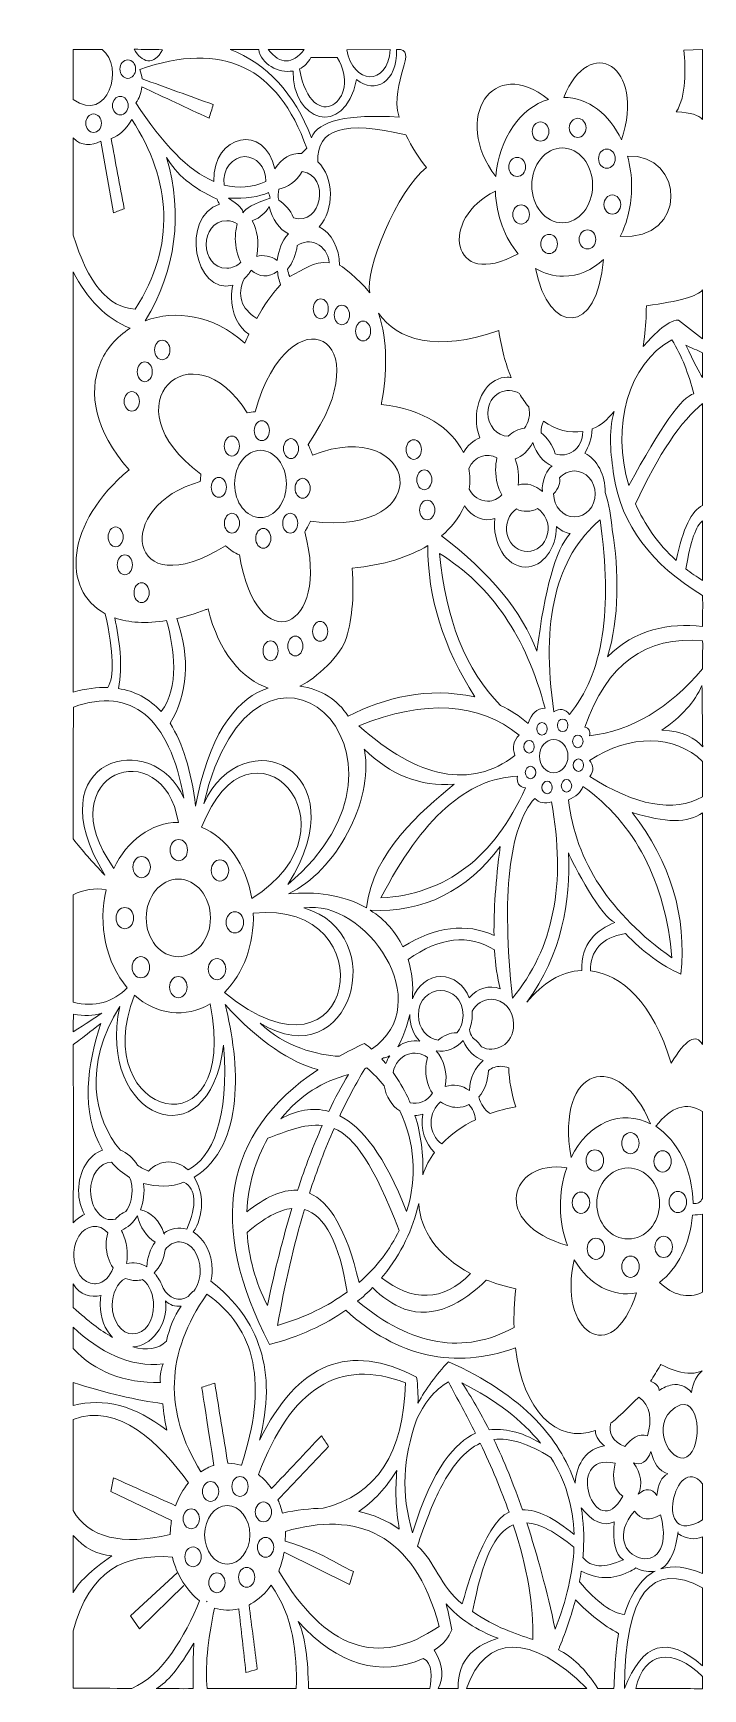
# Model space of a CAD drawing. Header units: centimetres. Extents: x -69 to 20, y -245 to -24.
import ezdxf

# ---------------------------------------------------------------- set-up
doc = ezdxf.new("R2010")
doc.units = ezdxf.units.CM
doc.header["$MEASUREMENT"] = 0
doc.layers.add('layer 1', color=7, linetype='Continuous')

msp = doc.modelspace()

# ---------------------------------------------------------------- linework, layer by layer
at = {"layer": 'layer 1', "color": 242, "lineweight": 9}
for centre, major_axis, ratio in [((-56.61058, -28.91198), (0, 1.23497), 0.84887892), ((-57.61128, -33.79011), (0, 1.23497), 0.84887892), ((-61.18517, -36.13655), (0, 1.23497), 0.84887892), ((-1.448, -37.25706), (0, 1.28081), 0.873252083), ((3.51727, -36.76213), (0, 1.28081), 0.873252083), ((1.44784, -44.44024), (0, 4.99839), 0.813423923), ((7.41891, -40.8742), (0, 1.28081), 0.873252083), ((-4.57243, -41.98055), (0, 1.28081), 0.873252083), ((8.14721, -47.0086), (0, 1.28081), 0.873252083), ((-4.05169, -48.32352), (0, 1.28081), 0.873252083), ((4.81782, -51.65996), (0, 1.28081), 0.873252083), ((-0.30633, -52.26666), (0, 1.28081), 0.873252083), ((-25.16527, -63.90018), (0, 1.32786), 0.760893468), ((-54.34555, -69.33809), (0, 1.32786), 0.760900999), ((-38.69906, -77.20603), (0, 1.32786), 0.760893468), ((-42.70401, -79.26544), (0, 1.32786), 0.760893468), ((-34.80366, -79.60371), (0, 1.32786), 0.760900999), ((-38.87707, -84.32396), (0, 4.48943), 0.771712667), ((-44.44476, -84.77764), (0, 1.32786), 0.760900999), ((-33.24551, -84.90383), (0, 1.32786), 0.760893468), ((-42.69183, -89.57299), (0, 1.32786), 0.760900999), ((-34.90105, -89.57299), (0, 1.32786), 0.760893468), ((-58.23689, -91.39996), (0, 1.32786), 0.760893468), ((-38.50429, -91.59208), (0, 1.32786), 0.760893468), ((-57.00741, -95.1255), (0, 1.32786), 0.760893468), ((-54.76755, -98.85103), (0, 1.32786), 0.760900999), ((-30.90827, -104.0193), (0, 1.32786), 0.760893468), ((-37.53044, -106.6091), (0, 1.32786), 0.760893468), ((-34.21935, -105.97813), (0, 1.32786), 0.760900999), ((-1.25516, -117.04129), (0, 0.8396), 0.82995474), ((1.50772, -116.56604), (0, 0.8396), 0.82995474), ((-2.97895, -119.4333), (0, 0.8396), 0.82995474), ((0.30961, -120.68479), (0, 2.21782), 0.859907477), ((3.53709, -118.72049), (0, 0.8396), 0.82995474), ((3.61044, -121.88881), (0, 0.8396), 0.82995474), ((-2.78575, -122.87476), (0, 0.8396), 0.82995474), ((2.02117, -124.64525), (0, 0.8396), 0.82995474), ((-0.57055, -124.86703), (0, 0.8396), 0.82995474), ((-49.80093, -133.2359), (0, 1.41967), 0.823156086), ((-54.76755, -135.50739), (0, 1.41968), 0.823157331), ((-44.29868, -135.94906), (0, 1.41967), 0.823163129), ((-49.85638, -142.29325), (0, 5.18498), 0.828178701), ((-57.0074, -142.32183), (0, 1.41967), 0.823163129), ((-42.30229, -142.8897), (0, 1.41967), 0.823163129), ((-54.86494, -148.88389), (0, 1.41968), 0.823150287), ((-44.68822, -149.13627), (0, 1.41967), 0.823163129), ((-49.85628, -151.53907), (0, 1.41967), 0.823156086), ((10.56227, -172.38309), (0, 1.41967), 0.823156086), ((5.80581, -174.69044), (0, 1.41967), 0.823156086), ((14.8626, -174.81663), (0, 1.41967), 0.823156086), ((10.26096, -180.43588), (0, 4.74236), 0.884894862), ((3.9555, -180.33759), (0, 1.41967), 0.823156086), ((16.90768, -180.24295), (0, 1.41967), 0.823156086), ((5.95189, -186.48952), (0, 1.41967), 0.823163129), ((15.00868, -186.23713), (0, 1.41967), 0.823163129), ((10.57767, -188.8872), (0, 1.41968), 0.823157331), ((-45.54965, -218.90673), (0, 1.32496), 0.821813489), ((-41.6168, -218.23937), (0, 1.32496), 0.821813489), ((-43.32577, -224.70065), (0, 3.91321), 0.771711715), ((-38.47989, -221.63688), (0, 1.32496), 0.821805941), ((-48.13597, -222.55839), (0, 1.32496), 0.821813489), ((-38.19897, -226.36913), (0, 1.32496), 0.821813489), ((-47.89063, -227.6432), (0, 1.32496), 0.821813489), ((-44.7069, -231.10139), (0, 1.32496), 0.821813489), ((-40.72723, -230.37335), (0, 1.32496), 0.821813489)]:
    msp.add_ellipse(centre, major_axis=major_axis, ratio=ratio, dxfattribs=at)
for points, knots in [([(9.38221, -38.37231), (12.63992, -28.42959), (5.0902, -24.1049), (1.65021, -32.69738), (1.65021, -32.69738), (4.93466, -32.69778), (7.77952, -34.94823), (9.38221, -38.37231)], [0, 0, 0, 0, 0.333333333, 0.333333333, 0.333333333, 0.333333333, 1, 1, 1, 1]), ([(-63.90602, -32.98738), (-59.23612, -36.1983), (-56.99845, -28.5938), (-60.04808, -26.28848), (-60.04808, -26.28848), (-60.04808, -26.28848), (-63.92162, -26.29792), (-63.92162, -26.29792), (-63.92162, -26.29792), (-63.92162, -26.29792), (-63.90602, -32.98738), (-63.90602, -32.98738)], [0, 0, 0, 0, 0.25, 0.25, 0.25, 0.25, 0.5, 0.5, 0.5, 0.5, 1, 1, 1, 1]), ([(-51.98833, -26.31854), (-53.03613, -28.5443), (-54.8475, -28.04739), (-55.75284, -26.2568), (-55.75284, -26.2568), (-54.49807, -26.27724), (-53.2432, -26.29796), (-51.98833, -26.31854)], [0, 0, 0, 0, 0.333333333, 0.333333333, 0.333333333, 0.333333333, 1, 1, 1, 1]), ([(-32.7026, -39.48162), (-32.92931, -39.73037), (-33.15644, -39.96927), (-33.38409, -40.19807), (-33.38409, -40.19807), (-34.75757, -40.06284), (-36.09474, -40.84831), (-36.94488, -42.25087), (-36.94488, -42.25087), (-38.26082, -36.15516), (-45.228, -37.51754), (-45.12281, -43.91241), (-45.12281, -43.91241), (-48.48821, -42.46429), (-51.95369, -38.96431), (-55.51947, -33.41301), (-55.51947, -33.41301), (-55.11339, -32.81049), (-54.80719, -32.08906), (-54.71376, -31.2928), (-54.71376, -31.2928), (-51.72792, -32.68497), (-48.74186, -34.0789), (-45.75592, -35.4708), (-45.75592, -35.4708), (-45.56531, -34.8637), (-45.3747, -34.25646), (-45.18409, -33.64922), (-45.18409, -33.64922), (-48.35982, -32.50337), (-51.53554, -31.35752), (-54.71137, -30.21153), (-54.71137, -30.21153), (-54.75746, -29.77889), (-54.85755, -29.35568), (-54.9902, -28.95499), (-54.9902, -28.95499), (-43.95055, -25.08641), (-36.52121, -28.59528), (-32.7026, -39.48162)], [0, 0, 0, 0, 0.090909091, 0.090909091, 0.090909091, 0.090909091, 0.181818182, 0.181818182, 0.181818182, 0.181818182, 0.272727273, 0.272727273, 0.272727273, 0.272727273, 0.363636364, 0.363636364, 0.363636364, 0.363636364, 0.454545455, 0.454545455, 0.454545455, 0.454545455, 0.545454545, 0.545454545, 0.545454545, 0.545454545, 0.636363636, 0.636363636, 0.636363636, 0.636363636, 0.727272727, 0.727272727, 0.727272727, 0.727272727, 0.818181818, 0.818181818, 0.818181818, 0.818181818, 1, 1, 1, 1]), ([(-20.36438, -35.33342), (-21.73776, -30.5924), (-17.47759, -26.0458), (-20.69129, -26.29913), (-20.69129, -26.29913), (-20.56435, -30.68327), (-23.58224, -32.26784), (-26.0282, -30.31278), (-26.0282, -30.31278), (-27.80579, -38.41316), (-34.68328, -35.6845), (-34.51338, -29.1672), (-34.51338, -29.1672), (-36.51216, -29.49023), (-38.77709, -28.2554), (-39.12053, -26.28443), (-39.12053, -26.28443), (-39.12053, -26.28443), (-42.9381, -26.28929), (-42.9381, -26.28929), (-42.9381, -26.28929), (-38.03536, -28.18205), (-34.30935, -32.1349), (-32.08011, -38.09309), (-32.08011, -38.09309), (-31.15652, -35.80206), (-27.25124, -34.88217), (-20.36438, -35.33342)], [0, 0, 0, 0, 0.125, 0.125, 0.125, 0.125, 0.25, 0.25, 0.25, 0.25, 0.375, 0.375, 0.375, 0.375, 0.5, 0.5, 0.5, 0.5, 0.625, 0.625, 0.625, 0.625, 0.75, 0.75, 0.75, 0.75, 1, 1, 1, 1]), ([(-33.02503, -26.2994), (-33.02503, -26.2994), (-37.83102, -26.29886), (-37.83102, -26.29886), (-37.83102, -26.29886), (-36.22656, -28.34236), (-34.62918, -28.30178), (-33.02503, -26.2994)], [0, 0, 0, 0, 0.333333333, 0.333333333, 0.333333333, 0.333333333, 1, 1, 1, 1]), ([(-21.53851, -26.29643), (-21.85803, -31.33433), (-26.55976, -30.9242), (-27.35226, -26.31854), (-27.35226, -26.31854), (-27.35226, -26.31854), (-21.53851, -26.29643), (-21.53851, -26.29643)], [0, 0, 0, 0, 0.333333333, 0.333333333, 0.333333333, 0.333333333, 1, 1, 1, 1]), ([(20.20639, -35.63987), (20.20639, -35.63987), (20.20629, -26.30156), (20.20629, -26.30156), (20.20629, -26.30156), (20.20629, -26.30156), (17.71174, -26.36142), (17.71174, -26.36142), (17.71174, -26.36142), (17.93907, -28.95297), (18.05487, -32.4334), (16.69544, -34.6221), (16.69544, -34.6221), (16.69544, -34.6221), (16.81967, -34.62816), (16.81967, -34.62816), (16.81967, -34.62816), (18.57967, -34.72241), (19.70885, -35.05986), (20.20639, -35.63987)], [0, 0, 0, 0, 0.166666667, 0.166666667, 0.166666667, 0.166666667, 0.333333333, 0.333333333, 0.333333333, 0.333333333, 0.5, 0.5, 0.5, 0.5, 0.666666667, 0.666666667, 0.666666667, 0.666666667, 1, 1, 1, 1]), ([(-28.61858, -27.35465), (-29.79864, -27.35479), (-30.97777, -27.35303), (-32.15783, -27.3529), (-32.15783, -27.3529), (-32.5148, -28.06314), (-33.04491, -28.60054), (-33.65502, -28.89769), (-33.65502, -28.89769), (-32.00447, -38.0939), (-25.15341, -32.98725), (-28.61858, -27.35465)], [0, 0, 0, 0, 0.25, 0.25, 0.25, 0.25, 0.5, 0.5, 0.5, 0.5, 1, 1, 1, 1]), ([(-0.40601, -32.9592), (-7.81048, -26.95841), (-13.3636, -35.46649), (-7.43675, -43.25839), (-7.43675, -43.25839), (-6.99634, -38.18086), (-4.13576, -34.06757), (-0.40601, -32.9592)], [0, 0, 0, 0, 0.333333333, 0.333333333, 0.333333333, 0.333333333, 1, 1, 1, 1]), ([(-63.90133, -51.07969), (-61.96352, -57.50166), (-59.1996, -60.79496), (-55.60989, -60.95944), (-55.60989, -60.95944), (-50.19057, -52.52444), (-50.71526, -43.83085), (-56.08641, -35.64257), (-56.08641, -35.64257), (-56.88057, -37.02153), (-57.80188, -37.86551), (-58.85022, -38.17425), (-58.85022, -38.17425), (-58.263, -41.30293), (-57.67484, -44.43161), (-57.0871, -47.56002), (-57.0871, -47.56002), (-57.56362, -47.74527), (-58.04004, -47.93051), (-58.51666, -48.11576), (-58.51666, -48.11576), (-58.51666, -48.11576), (-60.23203, -38.54474), (-60.23203, -38.54474), (-60.23203, -38.54474), (-61.45631, -39.14807), (-62.83145, -39.24582), (-63.90029, -38.11493), (-63.90029, -38.11493), (-63.90029, -38.11493), (-63.90133, -51.07969), (-63.90133, -51.07969)], [0, 0, 0, 0, 0.111111111, 0.111111111, 0.111111111, 0.111111111, 0.222222222, 0.222222222, 0.222222222, 0.222222222, 0.333333333, 0.333333333, 0.333333333, 0.333333333, 0.444444444, 0.444444444, 0.444444444, 0.444444444, 0.555555556, 0.555555556, 0.555555556, 0.555555556, 0.666666667, 0.666666667, 0.666666667, 0.666666667, 0.777777778, 0.777777778, 0.777777778, 0.777777778, 1, 1, 1, 1]), ([(-28.31123, -55.11006), (-28.32528, -52.86311), (-29.38777, -50.77674), (-31.01803, -49.96794), (-31.01803, -49.96794), (-31.01803, -49.96794), (-31.01959, -49.96713), (-31.01959, -49.96713), (-31.01959, -49.96713), (-28.97784, -47.68689), (-29.05192, -43.41869), (-31.19969, -41.28419), (-31.19969, -41.28419), (-31.45824, -36.9072), (-27.54516, -35.71173), (-19.46326, -37.6951), (-19.46326, -37.6951), (-18.68148, -39.30972), (-17.73915, -40.74504), (-16.68498, -42.07034), (-16.68498, -42.07034), (-20.63999, -45.06447), (-24.99921, -55.95863), (-24.27101, -58.79959), (-24.27101, -58.79959), (-24.63256, -58.17618), (-27.55192, -55.38927), (-28.31092, -55.11033), (-28.31092, -55.11033), (-28.31092, -55.11033), (-28.31123, -55.11019), (-28.31123, -55.11019), (-28.31123, -55.11019), (-28.31123, -55.11019), (-28.31123, -55.11006), (-28.31123, -55.11006)], [0, 0, 0, 0, 0.1, 0.1, 0.1, 0.1, 0.2, 0.2, 0.2, 0.2, 0.3, 0.3, 0.3, 0.3, 0.4, 0.4, 0.4, 0.4, 0.5, 0.5, 0.5, 0.5, 0.6, 0.6, 0.6, 0.6, 0.7, 0.7, 0.7, 0.7, 0.8, 0.8, 0.8, 0.8, 1, 1, 1, 1]), ([(-54.27553, -62.5339), (-50.17028, -55.67496), (-49.21558, -48.4036), (-51.41808, -40.7232), (-51.41808, -40.7232), (-50.17298, -42.94169), (-47.92283, -44.80076), (-44.66929, -46.29701), (-44.66929, -46.29701), (-44.58095, -46.52634), (-44.48086, -46.74678), (-44.37037, -46.95629), (-44.37037, -46.95629), (-44.37037, -46.95629), (-44.36943, -46.95804), (-44.36943, -46.95804), (-44.36943, -46.95804), (-49.58712, -48.62754), (-47.74242, -59.10605), (-42.59101, -57.77805), (-42.59101, -57.77805), (-42.70432, -58.28107), (-42.76518, -58.81416), (-42.76518, -59.36585), (-42.76518, -59.36585), (-42.76518, -61.54659), (-41.81578, -63.4337), (-40.43596, -64.337), (-40.43596, -64.337), (-40.6094, -64.71815), (-40.78065, -65.11183), (-40.94921, -65.51778), (-40.94921, -65.51778), (-45.26129, -61.67737), (-50.31469, -61.05368), (-54.27553, -62.5339)], [0, 0, 0, 0, 0.1, 0.1, 0.1, 0.1, 0.2, 0.2, 0.2, 0.2, 0.3, 0.3, 0.3, 0.3, 0.4, 0.4, 0.4, 0.4, 0.5, 0.5, 0.5, 0.5, 0.6, 0.6, 0.6, 0.6, 0.7, 0.7, 0.7, 0.7, 0.8, 0.8, 0.8, 0.8, 1, 1, 1, 1]), ([(-38.14107, -43.90958), (-38.14107, -41.91556), (-39.51642, -40.60523), (-40.95399, -40.60523), (-40.95399, -40.60523), (-42.51152, -40.60523), (-44.09091, -42.2483), (-43.71406, -44.40033), (-43.71406, -44.40033), (-41.82452, -44.89459), (-39.96662, -44.73092), (-38.14107, -43.90958)], [0, 0, 0, 0, 0.25, 0.25, 0.25, 0.25, 0.5, 0.5, 0.5, 0.5, 1, 1, 1, 1]), ([(9.1864, -51.27963), (18.33517, -51.84521), (17.82036, -40.22004), (10.17554, -40.52434), (10.17554, -40.52434), (10.53085, -41.80258), (10.72521, -43.18626), (10.72521, -44.62562), (10.72521, -44.62562), (10.72521, -47.08788), (10.15838, -49.37702), (9.1864, -51.27963)], [0, 0, 0, 0, 0.25, 0.25, 0.25, 0.25, 0.5, 0.5, 0.5, 0.5, 1, 1, 1, 1]), ([(-36.43819, -46.43278), (-35.60105, -46.90762), (-34.90375, -47.73853), (-34.45397, -48.77949), (-34.45397, -48.77949), (-30.73025, -49.9523), (-29.45852, -43.19246), (-33.2995, -42.57821), (-33.2995, -42.57821), (-34.13445, -43.96392), (-35.25823, -44.75653), (-36.42039, -44.92816), (-36.42039, -44.92816), (-36.53183, -45.41689), (-36.53807, -45.94), (-36.43819, -46.43278)], [0, 0, 0, 0, 0.2, 0.2, 0.2, 0.2, 0.4, 0.4, 0.4, 0.4, 0.6, 0.6, 0.6, 0.6, 1, 1, 1, 1]), ([(-37.59741, -46.13982), (-39.75761, -46.88078), (-40.96488, -47.53952), (-41.21894, -48.11581), (-41.21894, -48.11581), (-41.13957, -47.70421), (-41.79089, -47.04549), (-43.17272, -46.13981), (-43.17272, -46.13981), (-40.8379, -46.2221), (-39.04298, -45.97521), (-37.78807, -45.39886), (-37.78807, -45.39886), (-37.72461, -45.64586), (-37.66101, -45.89284), (-37.59741, -46.13982)], [0, 0, 0, 0, 0.2, 0.2, 0.2, 0.2, 0.4, 0.4, 0.4, 0.4, 0.6, 0.6, 0.6, 0.6, 1, 1, 1, 1]), ([(-7.4843, -45.22976), (-7.35862, -48.54355), (-6.20404, -51.50505), (-4.43281, -53.5716), (-4.43281, -53.5716), (-13.58313, -58.64603), (-14.99053, -48.75967), (-7.4843, -45.22976)], [0, 0, 0, 0, 0.333333333, 0.333333333, 0.333333333, 0.333333333, 1, 1, 1, 1]), ([(-39.3846, -53.92713), (-39.36223, -53.82749), (-39.35172, -53.72638), (-39.33351, -53.62459), (-39.33351, -53.62459), (-39.33351, -53.62459), (-39.33351, -53.62445), (-39.33351, -53.62445), (-39.33351, -53.62445), (-39.06133, -52.1015), (-39.28971, -50.46085), (-39.97411, -49.16494), (-39.97411, -49.16494), (-39.91636, -49.14647), (-39.85768, -49.12625), (-39.80088, -49.10454), (-39.80088, -49.10454), (-39.80088, -49.10454), (-39.80077, -49.10454), (-39.80077, -49.10454), (-39.80077, -49.10454), (-38.96437, -48.78542), (-38.22971, -48.15472), (-37.69815, -47.27798), (-37.69815, -47.27798), (-37.3287, -48.95584), (-36.37826, -50.30621), (-35.15481, -50.91318), (-35.15481, -50.91318), (-36.17173, -52.04649), (-36.333, -52.88751), (-36.65678, -54.46143), (-36.65678, -54.46143), (-37.4883, -53.88061), (-38.46007, -53.69173), (-39.3846, -53.92713)], [0, 0, 0, 0, 0.1, 0.1, 0.1, 0.1, 0.2, 0.2, 0.2, 0.2, 0.3, 0.3, 0.3, 0.3, 0.4, 0.4, 0.4, 0.4, 0.5, 0.5, 0.5, 0.5, 0.6, 0.6, 0.6, 0.6, 0.7, 0.7, 0.7, 0.7, 0.8, 0.8, 0.8, 0.8, 1, 1, 1, 1]), ([(-41.49783, -54.69251), (-41.99765, -55.20511), (-42.6626, -55.51574), (-43.39069, -55.51574), (-43.39069, -55.51574), (-47.03295, -55.51574), (-47.03284, -49.16643), (-43.39069, -49.16643), (-43.39069, -49.16643), (-42.87682, -49.16643), (-42.39604, -49.3212), (-41.98132, -49.593), (-41.98132, -49.593), (-42.15101, -50.1962), (-42.24392, -50.84914), (-42.24392, -51.53053), (-42.24392, -51.53053), (-42.24392, -52.7055), (-41.96831, -53.79581), (-41.49783, -54.69251)], [0, 0, 0, 0, 0.166666667, 0.166666667, 0.166666667, 0.166666667, 0.333333333, 0.333333333, 0.333333333, 0.333333333, 0.5, 0.5, 0.5, 0.5, 0.666666667, 0.666666667, 0.666666667, 0.666666667, 1, 1, 1, 1]), ([(-34.97336, -56.61858), (-32.98758, -55.70786), (-31.93882, -54.54475), (-29.68222, -54.78406), (-29.68222, -54.78406), (-29.9469, -52.24104), (-32.4144, -51.37104), (-33.96205, -52.45972), (-33.96205, -52.45972), (-34.12009, -53.70238), (-34.59048, -54.80374), (-35.26114, -55.61887), (-35.26114, -55.61887), (-35.21401, -55.98357), (-35.11121, -56.29892), (-34.97554, -56.61359), (-34.97554, -56.61359), (-34.97554, -56.61359), (-34.97492, -56.61494), (-34.97492, -56.61494), (-34.97492, -56.61494), (-34.97492, -56.61494), (-34.97336, -56.61858), (-34.97336, -56.61858)], [0, 0, 0, 0, 0.142857143, 0.142857143, 0.142857143, 0.142857143, 0.285714286, 0.285714286, 0.285714286, 0.285714286, 0.428571429, 0.428571429, 0.428571429, 0.428571429, 0.571428571, 0.571428571, 0.571428571, 0.571428571, 0.714285714, 0.714285714, 0.714285714, 0.714285714, 1, 1, 1, 1]), ([(-2.11388, -55.5427), (-0.37188, -64.4849), (6.17392, -64.63847), (6.94509, -54.32728), (6.94509, -54.32728), (5.44624, -55.74938), (3.60467, -56.58744), (1.61473, -56.58744), (1.61473, -56.58744), (0.28641, -56.58744), (-0.97575, -56.21398), (-2.11388, -55.5427)], [0, 0, 0, 0, 0.25, 0.25, 0.25, 0.25, 0.5, 0.5, 0.5, 0.5, 1, 1, 1, 1]), ([(-63.92953, -112.14017), (-63.92963, -93.42324), (-63.92963, -74.70644), (-63.92953, -55.9895), (-63.92953, -55.9895), (-62.09545, -59.56161), (-59.46075, -62.28636), (-56.30656, -63.53697), (-56.30656, -63.53697), (-58.12972, -64.68417), (-59.56802, -66.34626), (-60.36479, -68.36697), (-60.36479, -68.36697), (-61.85334, -72.14158), (-61.10246, -77.16802), (-56.43339, -82.42769), (-56.43339, -82.42769), (-64.95706, -89.54023), (-65.52754, -98.49349), (-59.62951, -101.65479), (-59.62951, -101.65479), (-58.50719, -106.84639), (-58.3941, -110.13146), (-59.29345, -111.51015), (-59.29345, -111.51015), (-60.73425, -111.4724), (-62.23393, -111.68259), (-63.92953, -112.14017)], [0, 0, 0, 0, 0.125, 0.125, 0.125, 0.125, 0.25, 0.25, 0.25, 0.25, 0.375, 0.375, 0.375, 0.375, 0.5, 0.5, 0.5, 0.5, 0.625, 0.625, 0.625, 0.625, 0.75, 0.75, 0.75, 0.75, 1, 1, 1, 1]), ([(-40.11217, -55.76421), (-39.0579, -56.70513), (-37.81302, -56.84023), (-36.60903, -55.90524), (-36.60903, -55.90524), (-36.54337, -56.55171), (-36.40562, -57.17121), (-36.18671, -57.72749), (-36.18671, -57.72749), (-37.41963, -59.00709), (-38.46756, -60.55444), (-39.38075, -62.21828), (-39.38075, -62.21828), (-41.49658, -60.8648), (-42.05852, -59.10497), (-41.06563, -56.93973), (-41.06563, -56.93973), (-40.81998, -56.72037), (-40.60929, -56.47122), (-40.39902, -56.19874), (-40.39902, -56.19874), (-40.39902, -56.19874), (-40.39902, -56.19861), (-40.39902, -56.19861), (-40.39902, -56.19861), (-40.298, -56.06028), (-40.20196, -55.91575), (-40.11217, -55.76421)], [0, 0, 0, 0, 0.125, 0.125, 0.125, 0.125, 0.25, 0.25, 0.25, 0.25, 0.375, 0.375, 0.375, 0.375, 0.5, 0.5, 0.5, 0.5, 0.625, 0.625, 0.625, 0.625, 0.75, 0.75, 0.75, 0.75, 1, 1, 1, 1]), ([(-46.83672, -83.00271), (-59.50018, -73.73949), (-47.96736, -63.05444), (-40.63739, -74.84544), (-40.63739, -74.84544), (-40.30247, -74.7605), (-39.95975, -74.70226), (-39.611, -74.67246), (-39.611, -74.67246), (-34.90978, -58.29792), (-22.39687, -64.59829), (-32.52313, -79.06388), (-32.52313, -79.06388), (-32.52313, -79.06388), (-32.51085, -79.08707), (-32.51085, -79.08707), (-32.51085, -79.08707), (-32.28019, -79.52592), (-32.07949, -79.99065), (-31.90438, -80.47048), (-31.90438, -80.47048), (-17.95764, -75.05252), (-14.66113, -91.44513), (-32.20923, -89.31764), (-32.20923, -89.31764), (-32.36654, -89.67114), (-32.5405, -90.01089), (-32.73018, -90.33595), (-32.73018, -90.33595), (-32.8054, -90.46484), (-32.88333, -90.59184), (-32.96334, -90.71588), (-32.96334, -90.71588), (-29.40109, -103.88259), (-39.33747, -108.07583), (-41.69208, -93.8157), (-41.69208, -93.8157), (-42.36524, -93.51667), (-42.99543, -93.10667), (-43.57006, -92.60177), (-43.57006, -92.60177), (-56.83958, -100.8278), (-58.58991, -87.15132), (-46.91829, -84.00915), (-46.91829, -84.00915), (-46.90456, -83.66954), (-46.8772, -83.33424), (-46.83693, -83.0046), (-46.83693, -83.0046), (-46.83693, -83.0046), (-46.83672, -83.00271), (-46.83672, -83.00271)], [0, 0, 0, 0, 0.071428571, 0.071428571, 0.071428571, 0.071428571, 0.142857143, 0.142857143, 0.142857143, 0.142857143, 0.214285714, 0.214285714, 0.214285714, 0.214285714, 0.285714286, 0.285714286, 0.285714286, 0.285714286, 0.357142857, 0.357142857, 0.357142857, 0.357142857, 0.428571429, 0.428571429, 0.428571429, 0.428571429, 0.5, 0.5, 0.5, 0.5, 0.571428571, 0.571428571, 0.571428571, 0.571428571, 0.642857143, 0.642857143, 0.642857143, 0.642857143, 0.714285714, 0.714285714, 0.714285714, 0.714285714, 0.785714286, 0.785714286, 0.785714286, 0.785714286, 0.857142857, 0.857142857, 0.857142857, 0.857142857, 1, 1, 1, 1]), ([(-30.82503, -62.25616), (-31.383, -62.25616), (-31.8354, -61.6616), (-31.8354, -60.9283), (-31.8354, -60.9283), (-31.8354, -60.195), (-31.383, -59.60044), (-30.82503, -59.60044), (-30.82503, -59.60044), (-30.26707, -59.60044), (-29.81466, -60.195), (-29.81466, -60.9283), (-29.81466, -60.9283), (-29.81466, -61.6616), (-30.26707, -62.25616), (-30.82503, -62.25616)], [0, 0, 0, 0, 0.2, 0.2, 0.2, 0.2, 0.4, 0.4, 0.4, 0.4, 0.6, 0.6, 0.6, 0.6, 1, 1, 1, 1]), ([(12.69059, -60.53395), (17.08956, -59.93048), (19.59524, -59.22024), (20.2067, -58.40322), (20.2067, -58.40322), (20.2067, -58.40322), (20.20514, -64.96015), (20.20514, -64.96015), (20.20514, -64.96015), (20.20514, -64.96015), (16.98458, -62.43089), (16.98458, -62.43089), (16.98458, -62.43089), (15.40498, -62.43089), (13.35002, -64.7896), (12.25569, -65.95743), (12.25569, -65.95743), (12.32467, -65.53571), (12.38585, -65.10225), (12.43912, -64.6564), (12.43912, -64.6564), (12.43912, -64.6564), (12.43912, -64.65626), (12.43912, -64.65626), (12.43912, -64.65626), (12.59164, -63.38139), (12.67873, -62.00742), (12.69059, -60.53395)], [0, 0, 0, 0, 0.125, 0.125, 0.125, 0.125, 0.25, 0.25, 0.25, 0.25, 0.375, 0.375, 0.375, 0.375, 0.5, 0.5, 0.5, 0.5, 0.625, 0.625, 0.625, 0.625, 0.75, 0.75, 0.75, 0.75, 1, 1, 1, 1]), ([(-29.02019, -61.75031), (-29.02019, -61.02729), (-28.56135, -60.44105), (-27.99546, -60.44105), (-27.99546, -60.44105), (-27.42957, -60.44105), (-26.97074, -61.02729), (-26.97074, -61.75031), (-26.97074, -61.75031), (-26.97074, -62.47333), (-27.42957, -63.05957), (-27.99546, -63.05957), (-27.99546, -63.05957), (-28.56135, -63.05957), (-29.02019, -62.47333), (-29.02019, -61.75031)], [0, 0, 0, 0, 0.2, 0.2, 0.2, 0.2, 0.4, 0.4, 0.4, 0.4, 0.6, 0.6, 0.6, 0.6, 1, 1, 1, 1]), ([(-9.55862, -78.18767), (-10.44143, -78.49372), (-11.21021, -79.18104), (-11.76133, -80.11091), (-11.76133, -80.11091), (-13.3456, -76.92385), (-17.05215, -74.34309), (-22.73824, -73.72035), (-22.73824, -73.72035), (-22.7244, -73.64997), (-22.71171, -73.58), (-22.69829, -73.50989), (-22.69829, -73.50989), (-22.69829, -73.50989), (-22.69829, -73.50976), (-22.69829, -73.50976), (-22.69829, -73.50976), (-21.95282, -69.5952), (-21.86219, -65.27577), (-23.08814, -61.49401), (-23.08814, -61.49401), (-20.67193, -65.11911), (-15.33991, -66.76394), (-7.02328, -63.82198), (-7.02328, -63.82198), (-6.69378, -66.22788), (-6.11758, -68.32464), (-5.36306, -70.1055), (-5.36306, -70.1055), (-5.53588, -70.07597), (-5.71202, -70.06074), (-5.89066, -70.06074), (-5.89066, -70.06074), (-8.17609, -70.06074), (-10.02952, -72.54713), (-10.02952, -75.61325), (-10.02952, -75.61325), (-10.02952, -76.5419), (-9.85941, -77.41771), (-9.55872, -78.18741), (-9.55872, -78.18741), (-9.55872, -78.18741), (-9.55862, -78.18767), (-9.55862, -78.18767)], [0, 0, 0, 0, 0.083333333, 0.083333333, 0.083333333, 0.083333333, 0.166666667, 0.166666667, 0.166666667, 0.166666667, 0.25, 0.25, 0.25, 0.25, 0.333333333, 0.333333333, 0.333333333, 0.333333333, 0.416666667, 0.416666667, 0.416666667, 0.416666667, 0.5, 0.5, 0.5, 0.5, 0.583333333, 0.583333333, 0.583333333, 0.583333333, 0.666666667, 0.666666667, 0.666666667, 0.666666667, 0.75, 0.75, 0.75, 0.75, 0.833333333, 0.833333333, 0.833333333, 0.833333333, 1, 1, 1, 1]), ([(-50.97859, -66.42944), (-50.97859, -67.15246), (-51.43743, -67.7387), (-52.00332, -67.7387), (-52.00332, -67.7387), (-52.56921, -67.7387), (-53.02805, -67.15246), (-53.02805, -66.42944), (-53.02805, -66.42944), (-53.02805, -65.70642), (-52.56921, -65.12019), (-52.00332, -65.12019), (-52.00332, -65.12019), (-51.43743, -65.12019), (-50.97859, -65.70642), (-50.97859, -66.42944)], [0, 0, 0, 0, 0.2, 0.2, 0.2, 0.2, 0.4, 0.4, 0.4, 0.4, 0.6, 0.6, 0.6, 0.6, 1, 1, 1, 1]), ([(10.35065, -84.53402), (10.35065, -84.53402), (10.35387, -84.52795), (10.35387, -84.52795), (10.35387, -84.52795), (14.61103, -76.67686), (17.50459, -72.59944), (19.03403, -72.29501), (19.03403, -72.29501), (18.37782, -69.70346), (17.43467, -67.21559), (16.10624, -65.08662), (16.10624, -65.08662), (10.21622, -68.2734), (7.98574, -76.65259), (10.35065, -84.53402)], [0, 0, 0, 0, 0.2, 0.2, 0.2, 0.2, 0.4, 0.4, 0.4, 0.4, 0.6, 0.6, 0.6, 0.6, 1, 1, 1, 1]), ([(20.20764, -70.09984), (19.7847, -69.50959), (19.04433, -68.07346), (17.9708, -65.79713), (17.9708, -65.79713), (18.68642, -66.13432), (19.49223, -66.47366), (20.20795, -66.81085), (20.20795, -66.81085), (20.20795, -66.81085), (20.20764, -70.09984), (20.20764, -70.09984)], [0, 0, 0, 0, 0.25, 0.25, 0.25, 0.25, 0.5, 0.5, 0.5, 0.5, 1, 1, 1, 1]), ([(-57.10094, -73.29822), (-57.10094, -72.5752), (-56.64211, -71.98896), (-56.07621, -71.98896), (-56.07621, -71.98896), (-55.51032, -71.98896), (-55.05149, -72.5752), (-55.05149, -73.29822), (-55.05149, -73.29822), (-55.05149, -74.02124), (-55.51032, -74.60748), (-56.07621, -74.60748), (-56.07621, -74.60748), (-56.64211, -74.60748), (-57.10094, -74.02124), (-57.10094, -73.29822)], [0, 0, 0, 0, 0.2, 0.2, 0.2, 0.2, 0.4, 0.4, 0.4, 0.4, 0.6, 0.6, 0.6, 0.6, 1, 1, 1, 1]), ([(-5.76051, -77.95349), (-5.14696, -77.3476), (-4.40534, -76.96457), (-3.59952, -76.89015), (-3.59952, -76.89015), (-3.01251, -76.1404), (-2.76707, -75.04511), (-3.03456, -74.03017), (-3.03456, -74.03017), (-3.47332, -73.50032), (-3.89147, -72.90602), (-4.28069, -72.25362), (-4.28069, -72.25362), (-5.86018, -71.21212), (-8.48728, -72.1858), (-8.48728, -74.8875), (-8.48728, -74.8875), (-8.48728, -76.56051), (-7.27112, -77.92113), (-5.76051, -77.95349)], [0, 0, 0, 0, 0.166666667, 0.166666667, 0.166666667, 0.166666667, 0.333333333, 0.333333333, 0.333333333, 0.333333333, 0.5, 0.5, 0.5, 0.5, 0.666666667, 0.666666667, 0.666666667, 0.666666667, 1, 1, 1, 1]), ([(8.37143, -74.66114), (7.59068, -77.55024), (7.9128, -80.24641), (8.3527, -83.22678), (8.3527, -83.22678), (9.32114, -89.78722), (13.40142, -95.13467), (20.20743, -99.23029), (20.20743, -99.23029), (20.25071, -100.64781), (20.18839, -102.01396), (20.2066, -103.38186), (20.2066, -103.38186), (15.7065, -102.86172), (11.15657, -103.73146), (7.49975, -107.41399), (7.49975, -107.41399), (9.086, -102.32109), (9.05052, -95.92405), (8.1288, -90.45702), (8.1288, -90.45702), (7.96753, -88.75893), (7.69722, -87.0529), (7.2076, -85.45849), (7.2076, -85.45849), (7.2076, -85.45782), (7.2076, -85.45701), (7.2076, -85.45633), (7.2076, -85.45633), (7.2076, -83.1684), (6.13324, -81.02959), (4.46396, -80.2274), (4.46396, -80.2274), (5.02819, -79.34202), (5.38756, -78.2172), (5.44624, -76.98129), (5.44624, -76.98129), (6.63941, -76.53462), (7.44294, -75.72798), (8.37143, -74.66114)], [0, 0, 0, 0, 0.090909091, 0.090909091, 0.090909091, 0.090909091, 0.181818182, 0.181818182, 0.181818182, 0.181818182, 0.272727273, 0.272727273, 0.272727273, 0.272727273, 0.363636364, 0.363636364, 0.363636364, 0.363636364, 0.454545455, 0.454545455, 0.454545455, 0.454545455, 0.545454545, 0.545454545, 0.545454545, 0.545454545, 0.636363636, 0.636363636, 0.636363636, 0.636363636, 0.727272727, 0.727272727, 0.727272727, 0.727272727, 0.818181818, 0.818181818, 0.818181818, 0.818181818, 1, 1, 1, 1]), ([(11.23981, -86.98643), (14.34957, -80.30425), (17.34332, -75.86644), (20.21045, -73.59739), (20.21045, -73.59739), (20.21045, -73.59739), (20.20629, -87.22506), (20.20629, -87.22506), (20.20629, -87.22506), (18.77964, -87.83271), (17.5822, -90.28202), (16.65715, -94.52999), (16.65715, -94.52999), (14.24625, -92.33172), (12.42424, -89.70255), (11.23981, -86.98643)], [0, 0, 0, 0, 0.2, 0.2, 0.2, 0.2, 0.4, 0.4, 0.4, 0.4, 0.6, 0.6, 0.6, 0.6, 1, 1, 1, 1]), ([(4.18274, -77.31322), (2.43262, -77.58569), (0.59781, -77.12716), (-1.03339, -75.9224), (-1.03339, -75.9224), (-1.27144, -76.39656), (-1.39556, -76.95109), (-1.37684, -77.51734), (-1.37684, -77.51734), (-0.52649, -78.12121), (0.14792, -79.10959), (0.51749, -80.31153), (0.51749, -80.31153), (2.05494, -80.88034), (4.24204, -79.76307), (4.18274, -77.31322)], [0, 0, 0, 0, 0.2, 0.2, 0.2, 0.2, 0.4, 0.4, 0.4, 0.4, 0.6, 0.6, 0.6, 0.6, 1, 1, 1, 1]), ([(-17.37178, -79.72936), (-17.37178, -80.45239), (-17.83061, -81.03862), (-18.3965, -81.03862), (-18.3965, -81.03862), (-18.96239, -81.03862), (-19.42123, -80.45239), (-19.42123, -79.72936), (-19.42123, -79.72936), (-19.42123, -79.00634), (-18.96239, -78.42011), (-18.3965, -78.42011), (-18.3965, -78.42011), (-17.83061, -78.42011), (-17.37178, -79.00634), (-17.37178, -79.72936)], [0, 0, 0, 0, 0.2, 0.2, 0.2, 0.2, 0.4, 0.4, 0.4, 0.4, 0.6, 0.6, 0.6, 0.6, 1, 1, 1, 1]), ([(-4.85189, -80.98955), (-4.85189, -80.98955), (-4.85179, -80.98955), (-4.85179, -80.98955), (-4.85179, -80.98955), (-3.88772, -80.65546), (-3.05277, -79.85731), (-2.49687, -78.78966), (-2.49687, -78.78966), (-2.01993, -80.2967), (-1.05982, -81.46371), (0.1216, -81.94072), (0.1216, -81.94072), (-0.44315, -82.07446), (-1.44457, -84.08573), (-1.16521, -85.33621), (-1.16521, -85.33621), (-2.14728, -84.50584), (-3.27927, -84.10973), (-4.43697, -84.47699), (-4.43697, -84.47699), (-4.43697, -84.47699), (-4.43697, -84.47699), (-4.43697, -84.47699), (-4.43697, -84.47699), (-4.43697, -84.47699), (-4.43686, -84.47631), (-4.43686, -84.47631), (-4.43686, -84.47631), (-4.29141, -83.29473), (-4.43478, -82.0568), (-4.85179, -80.98955)], [0, 0, 0, 0, 0.111111111, 0.111111111, 0.111111111, 0.111111111, 0.222222222, 0.222222222, 0.222222222, 0.222222222, 0.333333333, 0.333333333, 0.333333333, 0.333333333, 0.444444444, 0.444444444, 0.444444444, 0.444444444, 0.555555556, 0.555555556, 0.555555556, 0.555555556, 0.666666667, 0.666666667, 0.666666667, 0.666666667, 0.777777778, 0.777777778, 0.777777778, 0.777777778, 1, 1, 1, 1]), ([(-11.03354, -82.24514), (-10.31522, -80.58036), (-8.55907, -80.10714), (-7.27288, -80.82169), (-7.27288, -80.82169), (-7.27288, -80.82169), (-7.27809, -80.84623), (-7.27809, -80.84623), (-7.27809, -80.84623), (-7.3891, -81.34736), (-7.44882, -81.87829), (-7.44882, -82.42769), (-7.44882, -82.42769), (-7.44882, -83.6899), (-7.13461, -84.85422), (-6.60524, -85.78746), (-6.60524, -85.78746), (-7.10392, -86.30962), (-7.77822, -86.62996), (-8.52006, -86.62996), (-8.52006, -86.62996), (-9.57891, -86.62996), (-10.4998, -85.97715), (-10.96966, -85.01681), (-10.96966, -85.01681), (-10.83544, -84.09989), (-10.85636, -83.1529), (-11.03354, -82.24514)], [0, 0, 0, 0, 0.125, 0.125, 0.125, 0.125, 0.25, 0.25, 0.25, 0.25, 0.375, 0.375, 0.375, 0.375, 0.5, 0.5, 0.5, 0.5, 0.625, 0.625, 0.625, 0.625, 0.75, 0.75, 0.75, 0.75, 1, 1, 1, 1]), ([(-16.98224, -85.09595), (-17.5402, -85.09595), (-17.9926, -84.50139), (-17.9926, -83.76809), (-17.9926, -83.76809), (-17.9926, -83.0348), (-17.5402, -82.44023), (-16.98224, -82.44023), (-16.98224, -82.44023), (-16.42427, -82.44023), (-15.97187, -83.0348), (-15.97187, -83.76809), (-15.97187, -83.76809), (-15.97187, -84.50139), (-16.42427, -85.09595), (-16.98224, -85.09595)], [0, 0, 0, 0, 0.2, 0.2, 0.2, 0.2, 0.4, 0.4, 0.4, 0.4, 0.6, 0.6, 0.6, 0.6, 1, 1, 1, 1]), ([(0.29754, -85.66099), (0.29754, -85.6618), (0.29754, -85.66019), (0.29754, -85.66099), (0.29754, -85.66099), (0.29754, -87.35422), (1.54315, -88.72752), (3.07904, -88.72752), (3.07904, -88.72752), (4.61472, -88.72752), (5.86033, -87.35422), (5.86033, -85.66099), (5.86033, -85.66099), (5.86033, -83.96749), (4.61472, -82.5942), (3.07904, -82.5942), (3.07904, -82.5942), (2.29715, -82.5942), (1.58945, -82.95175), (1.084, -83.52487), (1.084, -83.52487), (1.24683, -84.14681), (0.98475, -84.85894), (0.29754, -85.66099)], [0, 0, 0, 0, 0.142857143, 0.142857143, 0.142857143, 0.142857143, 0.285714286, 0.285714286, 0.285714286, 0.285714286, 0.428571429, 0.428571429, 0.428571429, 0.428571429, 0.571428571, 0.571428571, 0.571428571, 0.571428571, 0.714285714, 0.714285714, 0.714285714, 0.714285714, 1, 1, 1, 1]), ([(-17.61742, -87.80628), (-17.61742, -87.08326), (-17.15859, -86.49703), (-16.5927, -86.49703), (-16.5927, -86.49703), (-16.0268, -86.49703), (-15.56797, -87.08326), (-15.56797, -87.80628), (-15.56797, -87.80628), (-15.56797, -88.5293), (-16.0268, -89.11554), (-16.5927, -89.11554), (-16.5927, -89.11554), (-17.15859, -89.11554), (-17.61742, -88.5293), (-17.61742, -87.80628)], [0, 0, 0, 0, 0.2, 0.2, 0.2, 0.2, 0.4, 0.4, 0.4, 0.4, 0.6, 0.6, 0.6, 0.6, 1, 1, 1, 1]), ([(-14.67059, -91.23831), (-13.43882, -90.19829), (-12.35261, -88.93056), (-11.61306, -87.25243), (-11.61306, -87.25243), (-11.61306, -87.25243), (-11.61296, -87.25257), (-11.61296, -87.25257), (-11.61296, -87.25257), (-10.6104, -88.76406), (-9.02571, -89.44248), (-7.54059, -88.95955), (-7.54059, -88.95955), (-7.93252, -92.13353), (-6.11623, -95.42561), (-3.45604, -95.42561), (-3.45604, -95.42561), (-1.12848, -95.42561), (0.6774, -92.93181), (0.68188, -89.99296), (0.68188, -89.99296), (0.68188, -89.99296), (0.68188, -89.99296), (0.68188, -89.99296), (0.68188, -89.99296), (1.20397, -90.49207), (1.80378, -90.8325), (2.49057, -90.95532), (2.49057, -90.95532), (2.49057, -90.95532), (2.49067, -90.95532), (2.49067, -90.95532), (2.49067, -90.95532), (0.57877, -93.1029), (-0.89376, -98.34586), (-1.92639, -106.68473), (-1.92639, -106.68473), (-3.91186, -101.37315), (-8.16017, -96.22416), (-14.67059, -91.23831)], [0, 0, 0, 0, 0.090909091, 0.090909091, 0.090909091, 0.090909091, 0.181818182, 0.181818182, 0.181818182, 0.181818182, 0.272727273, 0.272727273, 0.272727273, 0.272727273, 0.363636364, 0.363636364, 0.363636364, 0.363636364, 0.454545455, 0.454545455, 0.454545455, 0.454545455, 0.545454545, 0.545454545, 0.545454545, 0.545454545, 0.636363636, 0.636363636, 0.636363636, 0.636363636, 0.727272727, 0.727272727, 0.727272727, 0.727272727, 0.818181818, 0.818181818, 0.818181818, 0.818181818, 1, 1, 1, 1]), ([(-1.84014, -87.61969), (-0.8433, -88.24755), (-0.20853, -89.60899), (-0.51338, -91.0052), (-0.51338, -91.0052), (-1.18633, -94.08535), (-5.15019, -94.11851), (-5.89972, -91.09459), (-5.89972, -91.09459), (-6.23827, -89.72925), (-5.64408, -88.32993), (-4.67231, -87.67079), (-4.67231, -87.67079), (-3.78409, -88.1246), (-2.72222, -88.06824), (-1.84014, -87.61969)], [0, 0, 0, 0, 0.2, 0.2, 0.2, 0.2, 0.4, 0.4, 0.4, 0.4, 0.6, 0.6, 0.6, 0.6, 1, 1, 1, 1]), ([(6.50377, -89.12783), (0.5968, -94.11799), (-1.45911, -102.66048), (0.33572, -114.75518), (0.33572, -114.75518), (1.14087, -114.26358), (1.83301, -114.38146), (2.4123, -115.10859), (2.4123, -115.10859), (6.89538, -109.76513), (8.25913, -101.1049), (6.50377, -89.12783)], [0, 0, 0, 0, 0.25, 0.25, 0.25, 0.25, 0.5, 0.5, 0.5, 0.5, 1, 1, 1, 1]), ([(17.97528, -95.678), (18.6732, -96.21837), (19.4168, -96.73217), (20.20514, -97.20823), (20.20514, -97.20823), (20.20514, -97.20823), (20.20847, -89.27368), (20.20847, -89.27368), (20.20847, -89.27368), (19.36239, -89.78911), (18.61785, -91.92375), (17.97528, -95.678)], [0, 0, 0, 0, 0.25, 0.25, 0.25, 0.25, 0.5, 0.5, 0.5, 0.5, 1, 1, 1, 1]), ([(-27.55525, -105.30591), (-27.55525, -105.30591), (-27.55525, -105.30578), (-27.55525, -105.30578), (-27.55525, -105.30578), (-26.6946, -102.78986), (-26.31006, -99.55117), (-26.63946, -95.56421), (-26.63946, -95.56421), (-22.39105, -95.18657), (-19.02805, -94.08373), (-16.51893, -92.56038), (-16.51893, -92.56038), (-16.53464, -99.46326), (-14.43556, -106.19574), (-10.21763, -112.75604), (-10.21763, -112.75604), (-16.64857, -111.43842), (-22.17287, -112.81792), (-27.16457, -115.36053), (-27.16457, -115.36053), (-28.53264, -113.17426), (-30.814, -111.70443), (-33.61371, -111.32099), (-33.61371, -111.32099), (-32.36405, -110.91666), (-28.34026, -107.60031), (-27.55525, -105.30591)], [0, 0, 0, 0, 0.125, 0.125, 0.125, 0.125, 0.25, 0.25, 0.25, 0.25, 0.375, 0.375, 0.375, 0.375, 0.5, 0.5, 0.5, 0.5, 0.625, 0.625, 0.625, 0.625, 0.75, 0.75, 0.75, 0.75, 1, 1, 1, 1]), ([(-6.78856, -113.91173), (-11.46272, -109.18838), (-14.12208, -102.38014), (-14.94777, -93.61738), (-14.94777, -93.61738), (-8.02918, -97.88854), (-3.32974, -104.78172), (-0.84944, -114.29679), (-0.84944, -114.29679), (-1.92639, -114.29679), (-2.67707, -114.97332), (-3.10115, -116.32667), (-3.10115, -116.32667), (-4.23242, -115.3066), (-5.49686, -114.52868), (-6.78856, -113.91173)], [0, 0, 0, 0, 0.2, 0.2, 0.2, 0.2, 0.4, 0.4, 0.4, 0.4, 0.6, 0.6, 0.6, 0.6, 1, 1, 1, 1]), ([(-35.2036, -137.8452), (-25.51121, -122.32503), (-41.20879, -115.55858), (-46.46289, -127.06133), (-46.46289, -127.06133), (-39.51174, -97.7548), (-14.31737, -120.25268), (-35.2036, -137.8452)], [0, 0, 0, 0, 0.333333333, 0.333333333, 0.333333333, 0.333333333, 1, 1, 1, 1]), ([(-37.8383, -111.60129), (-37.8383, -111.60129), (-37.8384, -111.60129), (-37.8384, -111.60129), (-37.8384, -111.60129), (-38.08447, -111.67679), (-38.33001, -111.7651), (-38.57451, -111.86662), (-38.57451, -111.86662), (-38.57451, -111.86662), (-38.57483, -111.86675), (-38.57483, -111.86675), (-38.57483, -111.86675), (-42.34266, -113.43028), (-45.88306, -118.11805), (-47.55015, -127.36414), (-47.55015, -127.36414), (-48.13779, -122.6029), (-49.27748, -118.91309), (-50.96861, -116.29633), (-50.96861, -116.29633), (-48.57363, -112.37355), (-48.26441, -107.70763), (-50.03742, -102.29763), (-50.03742, -102.29763), (-48.85475, -102.02852), (-47.59957, -101.65183), (-46.27364, -101.15744), (-46.27364, -101.15744), (-46.27364, -101.15744), (-46.27333, -101.1573), (-46.27333, -101.1573), (-46.27333, -101.1573), (-46.27333, -101.1573), (-46.27322, -101.1573), (-46.27322, -101.1573), (-46.27322, -101.1573), (-46.27322, -101.1573), (-46.27312, -101.15717), (-46.27312, -101.15717), (-46.27312, -101.15717), (-46.27312, -101.15717), (-46.27229, -101.1569), (-46.27229, -101.1569), (-46.27229, -101.1569), (-46.27229, -101.1569), (-46.26573, -101.15487), (-46.26573, -101.15487), (-46.26573, -101.15487), (-46.13297, -101.10526), (-45.99948, -101.05403), (-45.86527, -101.00212), (-45.86527, -101.00212), (-45.86527, -101.00212), (-45.86527, -101.00212), (-45.86527, -101.00212), (-45.86527, -101.00212), (-44.50177, -106.84248), (-41.27091, -110.45207), (-37.8384, -111.60129), (-37.8384, -111.60129), (-37.8384, -111.60129), (-37.8383, -111.60129), (-37.8383, -111.60129), (-37.8383, -111.60129), (-37.8383, -111.60129), (-37.83653, -111.60196), (-37.83653, -111.60196)], [0, 0, 0, 0, 0.055555556, 0.055555556, 0.055555556, 0.055555556, 0.111111111, 0.111111111, 0.111111111, 0.111111111, 0.166666667, 0.166666667, 0.166666667, 0.166666667, 0.222222222, 0.222222222, 0.222222222, 0.222222222, 0.277777778, 0.277777778, 0.277777778, 0.277777778, 0.333333333, 0.333333333, 0.333333333, 0.333333333, 0.388888889, 0.388888889, 0.388888889, 0.388888889, 0.444444444, 0.444444444, 0.444444444, 0.444444444, 0.5, 0.5, 0.5, 0.5, 0.555555556, 0.555555556, 0.555555556, 0.555555556, 0.611111111, 0.611111111, 0.611111111, 0.611111111, 0.666666667, 0.666666667, 0.666666667, 0.666666667, 0.722222222, 0.722222222, 0.722222222, 0.722222222, 0.777777778, 0.777777778, 0.777777778, 0.777777778, 0.833333333, 0.833333333, 0.833333333, 0.833333333, 0.888888889, 0.888888889, 0.888888889, 0.888888889, 1, 1, 1, 1]), ([(-57.87221, -111.64834), (-57.22621, -108.64936), (-57.74882, -105.13482), (-58.34821, -102.21336), (-58.34821, -102.21336), (-56.5029, -102.85296), (-54.18231, -103.0231), (-51.41818, -102.56902), (-51.41818, -102.56902), (-50.39064, -106.41617), (-49.69282, -111.44153), (-52.14898, -114.74278), (-52.14898, -114.74278), (-52.14898, -114.74278), (-52.14992, -114.74183), (-52.14992, -114.74183), (-52.14992, -114.74183), (-52.14992, -114.74183), (-52.14992, -114.7417), (-52.14992, -114.7417), (-52.14992, -114.7417), (-53.77477, -112.93198), (-55.76377, -111.98769), (-57.87221, -111.64834)], [0, 0, 0, 0, 0.142857143, 0.142857143, 0.142857143, 0.142857143, 0.285714286, 0.285714286, 0.285714286, 0.285714286, 0.428571429, 0.428571429, 0.428571429, 0.428571429, 0.571428571, 0.571428571, 0.571428571, 0.571428571, 0.714285714, 0.714285714, 0.714285714, 0.714285714, 1, 1, 1, 1]), ([(20.2091, -109.02929), (20.17663, -107.78299), (20.24478, -106.53306), (20.21211, -105.28677), (20.21211, -105.28677), (12.6163, -104.5687), (7.36751, -108.41288), (4.46615, -116.81944), (4.46615, -116.81944), (5.03652, -116.94631), (5.24856, -117.32651), (5.10186, -117.96003), (5.10186, -117.96003), (10.72531, -117.3052), (15.69391, -114.3309), (20.2091, -109.02929)], [0, 0, 0, 0, 0.2, 0.2, 0.2, 0.2, 0.4, 0.4, 0.4, 0.4, 0.6, 0.6, 0.6, 0.6, 1, 1, 1, 1]), ([(-63.903, -131.7437), (-62.75893, -133.21811), (-61.35102, -134.8291), (-59.68008, -136.57639), (-59.68008, -136.57639), (-69.26832, -120.84482), (-53.15279, -116.78493), (-49.10633, -126.30012), (-49.10633, -126.30012), (-51.0971, -115.47405), (-56.02502, -111.41443), (-63.88999, -114.12084), (-63.88999, -114.12084), (-63.88999, -119.99517), (-63.903, -125.86937), (-63.903, -131.7437)], [0, 0, 0, 0, 0.2, 0.2, 0.2, 0.2, 0.4, 0.4, 0.4, 0.4, 0.6, 0.6, 0.6, 0.6, 1, 1, 1, 1]), ([(20.12666, -111.26745), (19.18141, -113.42185), (17.38836, -115.40737), (14.74766, -117.22384), (14.74766, -117.22384), (17.61815, -117.31065), (19.28835, -118.32917), (20.22456, -119.44169), (20.22456, -119.44169), (20.19193, -116.71695), (20.15937, -113.99211), (20.12666, -111.26745)], [0, 0, 0, 0, 0.25, 0.25, 0.25, 0.25, 0.5, 0.5, 0.5, 0.5, 1, 1, 1, 1]), ([(-46.73975, -130.18799), (-40.34898, -113.28279), (-24.54298, -130.01663), (-40.03705, -139.68364), (-40.03705, -139.68364), (-40.76682, -135.21011), (-43.3574, -131.59472), (-46.73975, -130.18799)], [0, 0, 0, 0, 0.333333333, 0.333333333, 0.333333333, 0.333333333, 1, 1, 1, 1]), ([(-4.87385, -120.62142), (-10.75814, -125.07823), (-17.71845, -123.74754), (-25.75436, -116.62934), (-25.75436, -116.62934), (-16.87091, -113.08096), (-9.71489, -113.50349), (-4.28694, -117.89667), (-4.28694, -117.89667), (-5.06955, -118.59356), (-5.26515, -119.50199), (-4.87385, -120.62142)], [0, 0, 0, 0, 0.25, 0.25, 0.25, 0.25, 0.5, 0.5, 0.5, 0.5, 1, 1, 1, 1]), ([(-58.48024, -135.67497), (-56.71691, -132.00593), (-53.49947, -129.5345), (-49.85638, -129.5345), (-49.85638, -129.5345), (-51.91728, -117.21326), (-67.52288, -123.01761), (-58.48024, -135.67497)], [0, 0, 0, 0, 0.333333333, 0.333333333, 0.333333333, 0.333333333, 1, 1, 1, 1]), ([(5.15076, -123.40954), (11.24699, -127.31709), (16.31994, -128.22929), (20.19931, -126.1382), (20.19931, -126.1382), (20.17809, -124.59449), (20.22533, -123.00116), (20.20108, -121.38559), (20.20108, -121.38559), (16.48465, -117.79488), (10.53668, -117.68823), (5.10186, -121.25508), (5.10186, -121.25508), (5.67243, -121.90803), (5.68856, -122.62609), (5.15076, -123.40954)], [0, 0, 0, 0, 0.2, 0.2, 0.2, 0.2, 0.4, 0.4, 0.4, 0.4, 0.6, 0.6, 0.6, 0.6, 1, 1, 1, 1]), ([(-35.13005, -139.0675), (-28.81064, -136.09292), (-23.76786, -126.76877), (-24.97414, -119.89851), (-24.97414, -119.89851), (-24.98277, -119.84916), (-24.99047, -119.79982), (-24.99984, -119.75061), (-24.99984, -119.75061), (-21.61197, -123.1217), (-17.58694, -124.80899), (-12.97614, -124.41707), (-12.97614, -124.41707), (-17.51473, -128.22511), (-23.77941, -133.35792), (-24.72828, -140.96984), (-24.72828, -140.96984), (-28.0067, -139.08772), (-31.59381, -138.78303), (-35.13005, -139.0675)], [0, 0, 0, 0, 0.166666667, 0.166666667, 0.166666667, 0.166666667, 0.333333333, 0.333333333, 0.333333333, 0.333333333, 0.5, 0.5, 0.5, 0.5, 0.666666667, 0.666666667, 0.666666667, 0.666666667, 1, 1, 1, 1]), ([(-3.45563, -124.93047), (-4.34406, -124.77178), (-4.69448, -124.2542), (-4.50699, -123.37786), (-4.50699, -123.37786), (-11.23091, -123.57847), (-17.31913, -128.9963), (-22.77143, -139.63133), (-22.77143, -139.63133), (-14.08358, -139.12426), (-7.64484, -134.22402), (-3.45563, -124.93047)], [0, 0, 0, 0, 0.25, 0.25, 0.25, 0.25, 0.5, 0.5, 0.5, 0.5, 1, 1, 1, 1]), ([(16.10447, -147.61549), (15.2536, -137.48496), (11.13035, -129.59558), (4.22175, -124.7401), (4.22175, -124.7401), (3.96081, -125.5005), (3.30887, -126.09182), (2.26584, -126.51449), (2.26584, -126.51449), (3.26008, -134.77301), (7.87295, -141.80681), (16.10447, -147.61549)], [0, 0, 0, 0, 0.25, 0.25, 0.25, 0.25, 0.5, 0.5, 0.5, 0.5, 1, 1, 1, 1]), ([(0.0162, -126.76796), (2.01686, -137.70229), (0.27694, -146.45372), (-5.20356, -153.02225), (-5.20356, -153.02225), (-6.66683, -139.16659), (-5.67675, -130.2674), (-2.23322, -126.32439), (-2.23322, -126.32439), (-1.61385, -126.93675), (-0.86401, -127.08479), (0.0162, -126.76796)], [0, 0, 0, 0, 0.25, 0.25, 0.25, 0.25, 0.5, 0.5, 0.5, 0.5, 1, 1, 1, 1]), ([(20.20608, -159.2002), (20.20608, -148.89993), (20.20805, -138.55531), (20.20805, -128.25491), (20.20805, -128.25491), (18.2847, -129.6278), (15.21708, -129.62591), (10.81604, -128.21082), (10.81604, -128.21082), (15.95038, -134.86429), (18.11834, -142.06689), (17.3198, -149.81861), (17.3198, -149.81861), (14.75024, -148.66238), (12.25007, -146.84322), (9.88381, -144.36924), (9.88381, -144.36924), (8.28955, -144.66005), (7.10501, -145.22967), (6.3302, -146.07744), (6.3302, -146.07744), (5.56724, -146.91225), (5.2058, -148.07941), (5.23233, -149.37437), (5.23233, -149.37437), (9.32592, -149.86229), (13.56976, -153.51476), (16.00865, -161.70439), (16.00865, -161.70439), (17.9605, -158.50075), (19.29528, -157.68265), (20.20608, -159.2002)], [0, 0, 0, 0, 0.111111111, 0.111111111, 0.111111111, 0.111111111, 0.222222222, 0.222222222, 0.222222222, 0.222222222, 0.333333333, 0.333333333, 0.333333333, 0.333333333, 0.444444444, 0.444444444, 0.444444444, 0.444444444, 0.555555556, 0.555555556, 0.555555556, 0.555555556, 0.666666667, 0.666666667, 0.666666667, 0.666666667, 0.777777778, 0.777777778, 0.777777778, 0.777777778, 1, 1, 1, 1]), ([(-24.22128, -141.27386), (-17.00211, -141.63289), (-11.28959, -138.64807), (-6.84017, -132.7732), (-6.84017, -132.7732), (-7.43956, -137.35068), (-7.71413, -141.30528), (-7.6643, -144.63673), (-7.6643, -144.63673), (-11.37304, -142.93473), (-15.43271, -143.43587), (-19.84354, -146.14417), (-19.84354, -146.14417), (-20.792, -144.21109), (-22.15841, -142.55049), (-24.22128, -141.27386)], [0, 0, 0, 0, 0.2, 0.2, 0.2, 0.2, 0.4, 0.4, 0.4, 0.4, 0.6, 0.6, 0.6, 0.6, 1, 1, 1, 1]), ([(-3.29103, -153.55938), (1.46553, -147.10855), (2.52105, -140.07583), (2.30423, -133.59696), (2.30423, -133.59696), (2.81893, -135.10495), (6.86498, -142.46852), (8.49742, -142.89645), (8.49742, -142.89645), (6.10265, -143.80231), (3.8859, -145.79539), (4.05539, -149.32031), (4.05539, -149.32031), (4.05539, -149.32031), (4.05362, -149.32031), (4.05362, -149.32031), (4.05362, -149.32031), (1.29396, -149.39514), (-1.183, -151.05277), (-3.29103, -153.55938)], [0, 0, 0, 0, 0.166666667, 0.166666667, 0.166666667, 0.166666667, 0.333333333, 0.333333333, 0.333333333, 0.333333333, 0.5, 0.5, 0.5, 0.5, 0.666666667, 0.666666667, 0.666666667, 0.666666667, 1, 1, 1, 1]), ([(-56.68133, -151.62415), (-58.61769, -153.585), (-60.95336, -154.2277), (-63.90674, -153.56248), (-63.90674, -153.56248), (-63.85368, -148.77091), (-63.95981, -143.9819), (-63.90654, -139.19032), (-63.90654, -139.19032), (-62.55605, -138.50287), (-61.04679, -138.27893), (-59.49238, -138.52134), (-59.49238, -138.52134), (-60.62635, -143.17957), (-59.50476, -148.34501), (-56.68133, -151.62415)], [0, 0, 0, 0, 0.2, 0.2, 0.2, 0.2, 0.4, 0.4, 0.4, 0.4, 0.6, 0.6, 0.6, 0.6, 1, 1, 1, 1]), ([(-39.84083, -141.66067), (-21.81829, -139.7288), (-25.91667, -166.8287), (-43.69117, -152.2481), (-43.69117, -152.2481), (-41.15885, -149.73597), (-39.68997, -145.80172), (-39.84083, -141.66067)], [0, 0, 0, 0, 0.333333333, 0.333333333, 0.333333333, 0.333333333, 1, 1, 1, 1]), ([(-33.08059, -140.96445), (-21.1959, -144.35104), (-26.80749, -163.79116), (-38.9113, -156.34171), (-38.9113, -156.34171), (-35.77262, -159.50099), (-31.1612, -160.66909), (-28.32705, -160.77492), (-28.32705, -160.77492), (-27.27007, -160.17861), (-26.15441, -159.60305), (-24.98038, -159.04839), (-24.98038, -159.04839), (-24.65899, -159.29593), (-24.34551, -159.55182), (-24.04316, -159.8162), (-24.04316, -159.8162), (-15.03287, -153.77159), (-24.87998, -139.62135), (-33.08059, -140.96445)], [0, 0, 0, 0, 0.166666667, 0.166666667, 0.166666667, 0.166666667, 0.333333333, 0.333333333, 0.333333333, 0.333333333, 0.5, 0.5, 0.5, 0.5, 0.666666667, 0.666666667, 0.666666667, 0.666666667, 1, 1, 1, 1]), ([(-10.97653, -152.95794), (-11.65198, -151.28426), (-13.08892, -150.13046), (-14.75268, -150.13046), (-14.75268, -150.13046), (-16.46119, -150.13046), (-17.93111, -151.34938), (-18.58211, -153.09614), (-18.58211, -153.09614), (-18.42688, -151.32147), (-18.62779, -149.50893), (-19.15487, -147.8579), (-19.15487, -147.8579), (-14.91551, -144.8457), (-11.06122, -144.41993), (-7.59448, -146.57264), (-7.59448, -146.57264), (-7.47785, -148.5587), (-7.22648, -150.28617), (-6.84017, -151.75398), (-6.84017, -151.75398), (-8.28544, -151.24018), (-9.84391, -151.6255), (-10.97653, -152.95794)], [0, 0, 0, 0, 0.142857143, 0.142857143, 0.142857143, 0.142857143, 0.285714286, 0.285714286, 0.285714286, 0.285714286, 0.428571429, 0.428571429, 0.428571429, 0.428571429, 0.571428571, 0.571428571, 0.571428571, 0.571428571, 0.714285714, 0.714285714, 0.714285714, 0.714285714, 1, 1, 1, 1]), ([(-45.61962, -153.78224), (-41.45111, -174.34449), (-62.13665, -169.05825), (-55.731, -152.6008), (-55.731, -152.6008), (-52.79093, -155.26421), (-48.87265, -155.71074), (-45.61962, -153.78224)], [0, 0, 0, 0, 0.333333333, 0.333333333, 0.333333333, 0.333333333, 1, 1, 1, 1]), ([(-12.64767, -157.6391), (-12.1286, -157.03631), (-11.80919, -156.21497), (-11.80919, -155.31018), (-11.80919, -155.31018), (-11.80919, -150.90272), (-17.77161, -150.90245), (-17.77161, -155.31018), (-17.77161, -155.31018), (-17.77161, -157.0324), (-16.61434, -158.45127), (-15.12641, -158.63894), (-15.12641, -158.63894), (-14.42588, -158.01121), (-13.59166, -157.6391), (-12.64767, -157.6391)], [0, 0, 0, 0, 0.2, 0.2, 0.2, 0.2, 0.4, 0.4, 0.4, 0.4, 0.6, 0.6, 0.6, 0.6, 1, 1, 1, 1]), ([(-53.84562, -176.10567), (-53.09932, -175.34541), (-52.15325, -174.89187), (-51.12634, -174.89187), (-51.12634, -174.89187), (-50.16508, -174.89187), (-49.27779, -175.2908), (-48.55583, -175.96518), (-48.55583, -175.96518), (-45.36752, -174.25982), (-43.01832, -169.18067), (-43.81582, -159.30159), (-43.81582, -159.30159), (-45.78401, -175.3148), (-60.88917, -168.97857), (-57.67401, -154.1166), (-57.67401, -154.1166), (-62.65364, -161.90217), (-61.11889, -169.23514), (-57.60711, -173.31189), (-57.60711, -173.31189), (-56.70151, -173.64571), (-55.89153, -174.35986), (-55.32065, -175.33112), (-55.32065, -175.33112), (-54.84579, -175.63918), (-54.35242, -175.90007), (-53.84562, -176.10567)], [0, 0, 0, 0, 0.125, 0.125, 0.125, 0.125, 0.25, 0.25, 0.25, 0.25, 0.375, 0.375, 0.375, 0.375, 0.5, 0.5, 0.5, 0.5, 0.625, 0.625, 0.625, 0.625, 0.75, 0.75, 0.75, 0.75, 1, 1, 1, 1]), ([(-37.66746, -199.26391), (-33.71484, -198.24425), (-30.25404, -196.65079), (-27.48024, -194.70652), (-27.48024, -194.70652), (-20.51618, -200.96334), (-12.95544, -202.63986), (-4.79644, -199.72918), (-4.79644, -199.72918), (-3.8049, -208.11282), (0.65118, -212.59498), (5.88458, -210.77812), (5.88458, -210.77812), (5.8362, -211.64718), (6.57241, -212.41095), (7.09408, -212.79627), (7.09408, -212.79627), (7.09408, -212.79627), (7.09398, -212.79627), (7.09398, -212.79627), (7.09398, -212.79627), (4.7686, -213.24199), (3.45734, -214.90879), (3.15988, -217.79695), (3.15988, -217.79695), (3.15988, -217.79695), (3.15978, -217.79682), (3.15978, -217.79682), (3.15978, -217.79682), (2.1132, -214.68647), (0.36204, -211.86613), (-2.09338, -209.33498), (-2.09338, -209.33498), (-4.9962, -206.34261), (-8.88317, -203.75443), (-13.7547, -201.57153), (-13.7547, -201.57153), (-15.40629, -203.32866), (-16.76759, -205.18381), (-17.83643, -207.1332), (-17.83643, -207.1332), (-17.79606, -206.0065), (-17.85256, -204.84595), (-18.00592, -203.6525), (-18.00592, -203.6525), (-26.95419, -198.90218), (-33.94977, -201.70635), (-38.99319, -212.06499), (-38.99319, -212.06499), (-36.6418, -202.92406), (-38.94241, -195.8881), (-45.49498, -190.8099), (-45.49498, -190.8099), (-45.3952, -190.33991), (-45.34193, -189.84511), (-45.34193, -189.33454), (-45.34193, -189.33454), (-45.34193, -187.0818), (-46.37914, -185.13834), (-47.87477, -184.24717), (-47.87477, -184.24717), (-47.17726, -183.2538), (-46.75276, -181.93955), (-46.75276, -180.49831), (-46.75276, -180.49831), (-46.75276, -179.14375), (-47.12773, -177.90082), (-47.75189, -176.93145), (-47.75189, -176.93145), (-40.86379, -172.74092), (-41.62674, -161.48867), (-43.62063, -153.86368), (-43.62063, -153.86368), (-38.96405, -158.93676), (-34.77994, -161.59289), (-31.22841, -162.56226), (-31.22841, -162.56226), (-31.22841, -162.56226), (-31.23268, -162.56522), (-31.23268, -162.56522), (-31.23268, -162.56522), (-43.86035, -171.08193), (-46.0051, -183.31501), (-37.66746, -199.26391)], [0, 0, 0, 0, 0.045454545, 0.045454545, 0.045454545, 0.045454545, 0.090909091, 0.090909091, 0.090909091, 0.090909091, 0.136363636, 0.136363636, 0.136363636, 0.136363636, 0.181818182, 0.181818182, 0.181818182, 0.181818182, 0.227272727, 0.227272727, 0.227272727, 0.227272727, 0.272727273, 0.272727273, 0.272727273, 0.272727273, 0.318181818, 0.318181818, 0.318181818, 0.318181818, 0.363636364, 0.363636364, 0.363636364, 0.363636364, 0.409090909, 0.409090909, 0.409090909, 0.409090909, 0.454545455, 0.454545455, 0.454545455, 0.454545455, 0.5, 0.5, 0.5, 0.5, 0.545454545, 0.545454545, 0.545454545, 0.545454545, 0.590909091, 0.590909091, 0.590909091, 0.590909091, 0.636363636, 0.636363636, 0.636363636, 0.636363636, 0.681818182, 0.681818182, 0.681818182, 0.681818182, 0.727272727, 0.727272727, 0.727272727, 0.727272727, 0.772727273, 0.772727273, 0.772727273, 0.772727273, 0.818181818, 0.818181818, 0.818181818, 0.818181818, 0.863636364, 0.863636364, 0.863636364, 0.863636364, 0.909090909, 0.909090909, 0.909090909, 0.909090909, 1, 1, 1, 1]), ([(-9.33493, -159.51757), (-7.62757, -160.45162), (-5.05187, -159.27894), (-5.05187, -156.50322), (-5.05187, -156.50322), (-5.05187, -154.65346), (-6.38706, -153.1533), (-8.03313, -153.1533), (-8.03313, -153.1533), (-9.10863, -153.1533), (-10.05168, -153.79384), (-10.57585, -154.75404), (-10.57585, -154.75404), (-10.56639, -154.91434), (-10.56285, -155.07627), (-10.56607, -155.23711), (-10.56607, -155.23711), (-10.56607, -155.23711), (-10.56639, -155.23873), (-10.56639, -155.23873), (-10.56639, -155.23873), (-10.56639, -155.23873), (-10.5667, -155.24034), (-10.5667, -155.24034), (-10.5667, -155.24034), (-10.5667, -155.24034), (-10.5667, -155.24061), (-10.5667, -155.24061), (-10.5667, -155.24061), (-10.58126, -155.94048), (-10.7161, -156.60299), (-10.94906, -157.20281), (-10.94906, -157.20281), (-10.87644, -157.58719), (-10.74378, -157.94932), (-10.56462, -158.27276), (-10.56462, -158.27276), (-10.10017, -158.58299), (-9.67785, -159.00592), (-9.33493, -159.51757)], [0, 0, 0, 0, 0.090909091, 0.090909091, 0.090909091, 0.090909091, 0.181818182, 0.181818182, 0.181818182, 0.181818182, 0.272727273, 0.272727273, 0.272727273, 0.272727273, 0.363636364, 0.363636364, 0.363636364, 0.363636364, 0.454545455, 0.454545455, 0.454545455, 0.454545455, 0.545454545, 0.545454545, 0.545454545, 0.545454545, 0.636363636, 0.636363636, 0.636363636, 0.636363636, 0.727272727, 0.727272727, 0.727272727, 0.727272727, 0.818181818, 0.818181818, 0.818181818, 0.818181818, 1, 1, 1, 1]), ([(-60.075, -155.00427), (-60.93521, -155.59317), (-62.21749, -156.43459), (-63.92173, -157.52825), (-63.92173, -157.52825), (-63.9055, -156.72903), (-63.88927, -155.92982), (-63.87303, -155.13046), (-63.87303, -155.13046), (-62.47716, -155.42487), (-61.21122, -155.38281), (-60.075, -155.00427)], [0, 0, 0, 0, 0.25, 0.25, 0.25, 0.25, 0.5, 0.5, 0.5, 0.5, 1, 1, 1, 1]), ([(-63.92027, -159.22717), (-63.65402, -159.05473), (-63.40182, -158.84683), (-63.14556, -158.65134), (-63.14556, -158.65134), (-63.14556, -158.65134), (-63.14473, -158.65067), (-63.14473, -158.65067), (-63.14473, -158.65067), (-62.61463, -158.24647), (-61.75387, -157.5756), (-60.21143, -156.39294), (-60.21143, -156.39294), (-61.99609, -161.68376), (-62.98513, -168.26914), (-59.98232, -173.29652), (-59.98232, -173.29652), (-61.83139, -173.95121), (-63.18957, -176.1236), (-63.18957, -178.7014), (-63.18957, -178.7014), (-63.18957, -179.90158), (-62.89325, -181.01306), (-62.39176, -181.92526), (-62.39176, -181.92526), (-62.95807, -182.15931), (-63.47413, -182.53749), (-63.9133, -183.02595), (-63.9133, -183.02595), (-63.89062, -178.71838), (-63.87126, -174.70109), (-63.86513, -171.0485), (-63.86513, -171.0485), (-63.86513, -171.0485), (-63.86513, -171.04836), (-63.86513, -171.04836), (-63.86513, -171.04836), (-63.86513, -171.04836), (-63.86513, -171.04796), (-63.86513, -171.04796), (-63.86513, -171.04796), (-63.86513, -171.04796), (-63.86513, -171.0462), (-63.86513, -171.0462), (-63.86513, -171.0462), (-63.86513, -171.0462), (-63.86513, -171.03757), (-63.86513, -171.03757), (-63.86513, -171.03757), (-63.85847, -167.10064), (-63.92027, -163.1641), (-63.92027, -159.22717)], [0, 0, 0, 0, 0.071428571, 0.071428571, 0.071428571, 0.071428571, 0.142857143, 0.142857143, 0.142857143, 0.142857143, 0.214285714, 0.214285714, 0.214285714, 0.214285714, 0.285714286, 0.285714286, 0.285714286, 0.285714286, 0.357142857, 0.357142857, 0.357142857, 0.357142857, 0.428571429, 0.428571429, 0.428571429, 0.428571429, 0.5, 0.5, 0.5, 0.5, 0.571428571, 0.571428571, 0.571428571, 0.571428571, 0.642857143, 0.642857143, 0.642857143, 0.642857143, 0.714285714, 0.714285714, 0.714285714, 0.714285714, 0.785714286, 0.785714286, 0.785714286, 0.785714286, 0.857142857, 0.857142857, 0.857142857, 0.857142857, 1, 1, 1, 1]), ([(-20.52097, -159.50139), (-19.51081, -157.83001), (-18.96676, -155.33769), (-18.9395, -155.2096), (-18.9395, -155.2096), (-18.91745, -156.61661), (-18.4041, -157.88313), (-17.59661, -158.77349), (-17.59661, -158.77349), (-18.59751, -158.58393), (-19.64523, -158.83133), (-20.51941, -159.50032), (-20.51941, -159.50032), (-20.51993, -159.50059), (-20.52045, -159.50112), (-20.52097, -159.50139)], [0, 0, 0, 0, 0.2, 0.2, 0.2, 0.2, 0.4, 0.4, 0.4, 0.4, 0.6, 0.6, 0.6, 0.6, 1, 1, 1, 1]), ([(-14.17587, -164.80961), (-13.09922, -164.46932), (-11.92821, -164.65092), (-10.95343, -165.34445), (-10.95343, -165.34445), (-10.92055, -163.66901), (-10.19276, -162.1973), (-9.09958, -161.3227), (-9.09958, -161.3227), (-10.24198, -160.96489), (-11.25307, -160.01372), (-11.80898, -158.65997), (-11.80898, -158.65997), (-11.80898, -158.65997), (-11.80908, -158.6601), (-11.80908, -158.6601), (-11.80908, -158.6601), (-12.78564, -159.78883), (-14.1227, -160.28323), (-15.41419, -160.03758), (-15.41419, -160.03758), (-14.3543, -161.20635), (-13.84043, -163.058), (-14.17587, -164.80961)], [0, 0, 0, 0, 0.142857143, 0.142857143, 0.142857143, 0.142857143, 0.285714286, 0.285714286, 0.285714286, 0.285714286, 0.428571429, 0.428571429, 0.428571429, 0.428571429, 0.571428571, 0.571428571, 0.571428571, 0.571428571, 0.714285714, 0.714285714, 0.714285714, 0.714285714, 1, 1, 1, 1]), ([(-22.11731, -161.75764), (-21.97789, -161.37798), (-21.80996, -161.02434), (-21.60385, -160.69888), (-21.60385, -160.69888), (-21.78499, -160.79272), (-21.92889, -160.90004), (-22.12553, -160.95316), (-22.12553, -160.95316), (-22.23207, -160.98187), (-22.3409, -160.99724), (-22.45108, -160.99724), (-22.45108, -160.99724), (-22.45108, -160.99724), (-22.45118, -160.99724), (-22.45118, -160.99724), (-22.45118, -160.99724), (-22.51808, -161.05239), (-22.58551, -161.10712), (-22.65397, -161.16038), (-22.65397, -161.16038), (-22.65407, -161.16051), (-22.15737, -161.7114), (-22.11731, -161.75764)], [0, 0, 0, 0, 0.142857143, 0.142857143, 0.142857143, 0.142857143, 0.285714286, 0.285714286, 0.285714286, 0.285714286, 0.428571429, 0.428571429, 0.428571429, 0.428571429, 0.571428571, 0.571428571, 0.571428571, 0.571428571, 0.714285714, 0.714285714, 0.714285714, 0.714285714, 1, 1, 1, 1]), ([(-16.55441, -160.94534), (-18.11964, -159.71805), (-20.65789, -160.43234), (-21.16604, -162.95338), (-21.16604, -162.95338), (-20.40277, -163.99259), (-19.7473, -165.09866), (-19.19961, -166.258), (-19.19961, -166.258), (-19.19961, -166.258), (-19.1993, -166.25867), (-19.1993, -166.25867), (-19.1993, -166.25867), (-19.08777, -166.49488), (-18.98029, -166.73352), (-18.87781, -166.97377), (-18.87781, -166.97377), (-17.80585, -167.22818), (-16.62183, -166.80592), (-15.8878, -165.72491), (-15.8878, -165.72491), (-16.45744, -164.87378), (-16.79777, -163.79548), (-16.79777, -162.6236), (-16.79777, -162.6236), (-16.79777, -162.03497), (-16.71193, -161.47007), (-16.55441, -160.94534)], [0, 0, 0, 0, 0.125, 0.125, 0.125, 0.125, 0.25, 0.25, 0.25, 0.25, 0.375, 0.375, 0.375, 0.375, 0.5, 0.5, 0.5, 0.5, 0.625, 0.625, 0.625, 0.625, 0.75, 0.75, 0.75, 0.75, 1, 1, 1, 1]), ([(2.62853, -174.30782), (0.4973, -161.87345), (9.10608, -159.8282), (13.26668, -169.81366), (13.26668, -169.81366), (9.35214, -167.79106), (4.93258, -169.61385), (2.62853, -174.30782)], [0, 0, 0, 0, 0.333333333, 0.333333333, 0.333333333, 0.333333333, 1, 1, 1, 1]), ([(-36.14894, -169.11097), (-34.11104, -168.03967), (-31.92144, -167.5291), (-29.75442, -168.13095), (-29.75442, -168.13095), (-28.91437, -166.3757), (-28.03802, -164.73788), (-27.12743, -163.22194), (-27.12743, -163.22194), (-30.48523, -164.06485), (-33.66906, -166.02233), (-36.14894, -169.11097)], [0, 0, 0, 0, 0.25, 0.25, 0.25, 0.25, 0.5, 0.5, 0.5, 0.5, 1, 1, 1, 1]), ([(-24.92014, -162.43202), (-26.11071, -164.39988), (-27.22887, -166.49434), (-28.2743, -168.71554), (-28.2743, -168.71554), (-25.30697, -170.24671), (-22.27036, -174.03709), (-19.34142, -181.51513), (-19.34142, -181.51513), (-17.91405, -176.9994), (-18.24252, -172.22441), (-20.24817, -168.08295), (-20.24817, -168.08295), (-21.31128, -167.39819), (-22.09712, -166.18412), (-22.35484, -164.73572), (-22.35484, -164.73572), (-23.05058, -163.86032), (-23.77306, -163.0913), (-24.65171, -162.32605), (-24.65171, -162.32605), (-24.74025, -162.36272), (-24.82983, -162.39805), (-24.92014, -162.43202)], [0, 0, 0, 0, 0.142857143, 0.142857143, 0.142857143, 0.142857143, 0.285714286, 0.285714286, 0.285714286, 0.285714286, 0.428571429, 0.428571429, 0.428571429, 0.428571429, 0.571428571, 0.571428571, 0.571428571, 0.571428571, 0.714285714, 0.714285714, 0.714285714, 0.714285714, 1, 1, 1, 1]), ([(-9.6791, -166.18344), (-8.91064, -165.28755), (-8.43412, -164.02279), (-8.42288, -162.67699), (-8.42288, -162.67699), (-7.94927, -162.32079), (-7.37963, -162.11303), (-6.76713, -162.11303), (-6.76713, -162.11303), (-6.39434, -162.11303), (-6.03737, -162.18988), (-5.70828, -162.3305), (-5.70828, -162.3305), (-5.64679, -163.97088), (-5.34516, -165.71076), (-4.75701, -167.52155), (-4.75701, -167.52155), (-5.97328, -167.74616), (-7.10954, -168.05073), (-8.16287, -168.42365), (-8.16287, -168.42365), (-8.92385, -167.96943), (-9.48943, -167.15524), (-9.6791, -166.18344)], [0, 0, 0, 0, 0.142857143, 0.142857143, 0.142857143, 0.142857143, 0.285714286, 0.285714286, 0.285714286, 0.285714286, 0.428571429, 0.428571429, 0.428571429, 0.428571429, 0.571428571, 0.571428571, 0.571428571, 0.571428571, 0.714285714, 0.714285714, 0.714285714, 0.714285714, 1, 1, 1, 1]), ([(-14.64583, -172.48799), (-15.50398, -171.89976), (-16.0783, -170.83925), (-16.0783, -169.62734), (-16.0783, -169.62734), (-16.0783, -168.48742), (-15.57255, -167.47895), (-14.79805, -166.87387), (-14.79805, -166.87387), (-14.1613, -167.33941), (-13.41187, -167.60824), (-12.61022, -167.60824), (-12.61022, -167.60824), (-12.04474, -167.60824), (-11.50507, -167.47463), (-11.01263, -167.23236), (-11.01263, -167.23236), (-10.53528, -167.75695), (-10.21295, -168.45924), (-10.13377, -169.24458), (-10.13377, -169.24458), (-11.95599, -170.12793), (-13.46535, -171.23684), (-14.64583, -172.48799)], [0, 0, 0, 0, 0.142857143, 0.142857143, 0.142857143, 0.142857143, 0.285714286, 0.285714286, 0.285714286, 0.285714286, 0.428571429, 0.428571429, 0.428571429, 0.428571429, 0.571428571, 0.571428571, 0.571428571, 0.571428571, 0.714285714, 0.714285714, 0.714285714, 0.714285714, 1, 1, 1, 1]), ([(13.95493, -170.13346), (16.01718, -167.47355), (18.07735, -166.83544), (20.20337, -168.17085), (20.20337, -168.17085), (20.21752, -172.03998), (20.19078, -175.91449), (20.20504, -179.78361), (20.20504, -179.78361), (19.89197, -180.3167), (19.50919, -180.53646), (18.94517, -180.42941), (18.94517, -180.42941), (18.86339, -175.89643), (16.84911, -172.006), (13.95493, -170.13346)], [0, 0, 0, 0, 0.2, 0.2, 0.2, 0.2, 0.4, 0.4, 0.4, 0.4, 0.6, 0.6, 0.6, 0.6, 1, 1, 1, 1]), ([(-40.69648, -181.53697), (-38.32013, -179.67104), (-36.07122, -178.56658), (-34.01033, -178.67942), (-34.01033, -178.67942), (-34.01033, -178.67942), (-33.99982, -178.6801), (-33.99982, -178.6801), (-33.99982, -178.6801), (-33.99982, -178.6801), (-33.91804, -178.68508), (-33.91804, -178.68508), (-33.91804, -178.68508), (-32.89123, -175.54481), (-31.79139, -172.65166), (-30.6184, -170.00673), (-30.6184, -170.00673), (-33.07258, -169.75771), (-35.61146, -170.88954), (-37.91727, -171.72705), (-37.91727, -171.72705), (-39.54347, -174.60497), (-40.51815, -177.97511), (-40.69648, -181.53697)], [0, 0, 0, 0, 0.142857143, 0.142857143, 0.142857143, 0.142857143, 0.285714286, 0.285714286, 0.285714286, 0.285714286, 0.428571429, 0.428571429, 0.428571429, 0.428571429, 0.571428571, 0.571428571, 0.571428571, 0.571428571, 0.714285714, 0.714285714, 0.714285714, 0.714285714, 1, 1, 1, 1]), ([(-17.19917, -176.61745), (-17.09419, -173.87248), (-17.40621, -171.22255), (-18.23659, -168.68075), (-18.23659, -168.68075), (-17.90281, -168.679), (-17.60598, -168.60377), (-17.27886, -168.54323), (-17.27886, -168.54323), (-17.27886, -168.54323), (-17.17971, -168.51384), (-17.17971, -168.51384), (-17.17971, -168.51384), (-17.17971, -168.51384), (-17.17981, -168.51438), (-17.17981, -168.51438), (-17.17981, -168.51438), (-17.53356, -170.48993), (-16.87726, -172.48839), (-15.59981, -173.62373), (-15.59981, -173.62373), (-16.25123, -174.50007), (-16.81348, -175.50477), (-17.19917, -176.61745)], [0, 0, 0, 0, 0.142857143, 0.142857143, 0.142857143, 0.142857143, 0.285714286, 0.285714286, 0.285714286, 0.285714286, 0.428571429, 0.428571429, 0.428571429, 0.428571429, 0.571428571, 0.571428571, 0.571428571, 0.571428571, 0.714285714, 0.714285714, 0.714285714, 0.714285714, 1, 1, 1, 1]), ([(-32.3295, -179.06744), (-31.33651, -176.00159), (-30.24135, -173.11356), (-29.04422, -170.40391), (-29.04422, -170.40391), (-26.26626, -171.56716), (-23.73498, -175.30348), (-20.33723, -184.03698), (-20.33723, -184.03698), (-21.53737, -186.55316), (-23.31985, -188.92778), (-25.70005, -190.99541), (-25.70005, -190.99541), (-27.42145, -183.78675), (-29.68451, -180.18983), (-32.3295, -179.06744)], [0, 0, 0, 0, 0.2, 0.2, 0.2, 0.2, 0.4, 0.4, 0.4, 0.4, 0.6, 0.6, 0.6, 0.6, 1, 1, 1, 1]), ([(2.15399, -186.05796), (-8.24746, -183.14729), (-5.58519, -174.52353), (2.05608, -175.6613), (2.05608, -175.6613), (0.87852, -178.93545), (0.914, -182.82129), (2.15399, -186.05796)], [0, 0, 0, 0, 0.333333333, 0.333333333, 0.333333333, 0.333333333, 1, 1, 1, 1]), ([(-58.25551, -182.52306), (-57.86264, -182.07775), (-57.39226, -181.7268), (-56.87308, -181.50408), (-56.87308, -181.50408), (-56.35911, -180.80718), (-56.04136, -179.83646), (-56.04136, -178.76234), (-56.04136, -178.76234), (-56.04136, -178.10724), (-56.1582, -177.4907), (-56.36743, -176.951), (-56.36743, -176.951), (-57.2492, -176.43652), (-58.07416, -175.75904), (-58.80465, -174.92449), (-58.80465, -174.92449), (-60.40807, -174.92449), (-61.59063, -176.76414), (-61.59063, -178.76234), (-61.59063, -178.76234), (-61.59063, -181.05768), (-60.03507, -183.0277), (-58.25551, -182.52306)], [0, 0, 0, 0, 0.142857143, 0.142857143, 0.142857143, 0.142857143, 0.285714286, 0.285714286, 0.285714286, 0.285714286, 0.428571429, 0.428571429, 0.428571429, 0.428571429, 0.571428571, 0.571428571, 0.571428571, 0.571428571, 0.714285714, 0.714285714, 0.714285714, 0.714285714, 1, 1, 1, 1]), ([(-54.93413, -181.28634), (-54.4987, -180.21464), (-54.3469, -178.96295), (-54.50214, -177.77207), (-54.50214, -177.77207), (-52.7463, -178.16737), (-50.82586, -178.34655), (-49.10269, -177.59828), (-49.10269, -177.59828), (-47.44767, -178.52626), (-47.32427, -180.61654), (-48.7351, -183.86939), (-48.7351, -183.86939), (-49.772, -183.5647), (-50.87882, -183.75992), (-51.81542, -184.41893), (-51.81542, -184.41893), (-51.81542, -184.41893), (-51.81625, -184.41623), (-51.81625, -184.41623), (-51.81625, -184.41623), (-52.31202, -182.70709), (-53.56054, -181.54183), (-54.93413, -181.28634)], [0, 0, 0, 0, 0.142857143, 0.142857143, 0.142857143, 0.142857143, 0.285714286, 0.285714286, 0.285714286, 0.285714286, 0.428571429, 0.428571429, 0.428571429, 0.428571429, 0.571428571, 0.571428571, 0.571428571, 0.571428571, 0.714285714, 0.714285714, 0.714285714, 0.714285714, 1, 1, 1, 1]), ([(-40.67328, -184.32725), (-38.40784, -182.35696), (-36.41051, -181.2858), (-34.68266, -181.11296), (-34.68266, -181.11296), (-35.8827, -185.0712), (-36.97526, -189.39319), (-37.96024, -194.07893), (-37.96024, -194.07893), (-39.5879, -190.87879), (-40.45864, -187.55799), (-40.67328, -184.32725)], [0, 0, 0, 0, 0.25, 0.25, 0.25, 0.25, 0.5, 0.5, 0.5, 0.5, 1, 1, 1, 1]), ([(-36.59394, -196.73465), (-32.92983, -195.66565), (-29.83703, -194.12827), (-27.29972, -192.27083), (-27.29972, -192.27083), (-28.33974, -185.71228), (-30.24364, -182.03905), (-33.01057, -181.25102), (-33.01057, -181.25102), (-34.43795, -186.00686), (-35.63216, -191.16664), (-36.59394, -196.73465)], [0, 0, 0, 0, 0.25, 0.25, 0.25, 0.25, 0.5, 0.5, 0.5, 0.5, 1, 1, 1, 1]), ([(-10.78987, -189.78552), (-14.38156, -193.63037), (-18.76242, -193.53411), (-22.69818, -190.36377), (-22.69818, -190.36377), (-22.61245, -190.26265), (-22.52818, -190.161), (-22.44453, -190.05894), (-22.44453, -190.05894), (-22.44453, -190.05894), (-22.44442, -190.0588), (-22.44442, -190.0588), (-22.44442, -190.0588), (-20.05246, -187.14058), (-18.4943, -183.8396), (-17.72885, -180.45166), (-17.72885, -180.45166), (-17.496, -184.00192), (-15.25105, -187.4833), (-10.78987, -189.78552)], [0, 0, 0, 0, 0.166666667, 0.166666667, 0.166666667, 0.166666667, 0.333333333, 0.333333333, 0.333333333, 0.333333333, 0.5, 0.5, 0.5, 0.5, 0.666666667, 0.666666667, 0.666666667, 0.666666667, 1, 1, 1, 1]), ([(-58.56889, -189.04332), (-58.98902, -190.20037), (-59.81877, -191.02413), (-60.7949, -191.14695), (-60.7949, -191.14695), (-60.7949, -191.14695), (-60.79501, -191.14695), (-60.79501, -191.14695), (-60.79501, -191.14695), (-60.87855, -191.15747), (-60.96356, -191.16273), (-61.04919, -191.16273), (-61.04919, -191.16273), (-62.58123, -191.16273), (-63.82382, -189.44348), (-63.82382, -187.32353), (-63.82382, -187.32353), (-63.82382, -186.36279), (-63.56829, -185.4847), (-63.1466, -184.81126), (-63.1466, -184.81126), (-62.16963, -183.2511), (-60.42222, -183.04051), (-59.26713, -184.38091), (-59.26713, -184.38091), (-59.41622, -184.88164), (-59.49727, -185.42133), (-59.49727, -185.98286), (-59.49727, -185.98286), (-59.49727, -187.14827), (-59.1481, -188.21633), (-58.56889, -189.04332)], [0, 0, 0, 0, 0.111111111, 0.111111111, 0.111111111, 0.111111111, 0.222222222, 0.222222222, 0.222222222, 0.222222222, 0.333333333, 0.333333333, 0.333333333, 0.333333333, 0.444444444, 0.444444444, 0.444444444, 0.444444444, 0.555555556, 0.555555556, 0.555555556, 0.555555556, 0.666666667, 0.666666667, 0.666666667, 0.666666667, 0.777777778, 0.777777778, 0.777777778, 0.777777778, 1, 1, 1, 1]), ([(-56.77663, -188.46615), (-55.87062, -188.23695), (-54.91457, -188.38027), (-54.07504, -188.88329), (-54.07504, -188.88329), (-53.99648, -187.61987), (-53.59103, -186.47375), (-52.96687, -185.58501), (-52.96687, -185.58501), (-54.10625, -184.90537), (-54.95837, -183.62887), (-55.32398, -182.0768), (-55.32398, -182.0768), (-55.32398, -182.0768), (-55.32398, -182.07667), (-55.32398, -182.07667), (-55.32398, -182.07667), (-55.86573, -182.99521), (-56.62036, -183.6855), (-57.47102, -184.03752), (-57.47102, -184.03752), (-57.47102, -184.03752), (-57.47123, -184.03765), (-57.47123, -184.03765), (-57.47123, -184.03765), (-57.47123, -184.03765), (-57.47123, -184.03765), (-57.47123, -184.03765), (-57.47123, -184.03765), (-57.42909, -184.11423), (-57.37998, -184.24582), (-57.33087, -184.30945), (-57.33087, -184.30945), (-57.33087, -184.30945), (-57.33087, -184.30959), (-57.33087, -184.30959), (-57.33087, -184.30959), (-56.7347, -185.54119), (-56.53504, -187.05079), (-56.77663, -188.46615)], [0, 0, 0, 0, 0.090909091, 0.090909091, 0.090909091, 0.090909091, 0.181818182, 0.181818182, 0.181818182, 0.181818182, 0.272727273, 0.272727273, 0.272727273, 0.272727273, 0.363636364, 0.363636364, 0.363636364, 0.363636364, 0.454545455, 0.454545455, 0.454545455, 0.454545455, 0.545454545, 0.545454545, 0.545454545, 0.545454545, 0.636363636, 0.636363636, 0.636363636, 0.636363636, 0.727272727, 0.727272727, 0.727272727, 0.727272727, 0.818181818, 0.818181818, 0.818181818, 0.818181818, 1, 1, 1, 1]), ([(20.20389, -192.30804), (20.20389, -190.59068), (20.20608, -187.07182), (20.20608, -181.87659), (20.20608, -181.87659), (19.75453, -181.91528), (19.31598, -181.96072), (18.86454, -181.99941), (18.86454, -181.99941), (18.55345, -185.85317), (16.87418, -189.14727), (14.4509, -190.97505), (14.4509, -190.97505), (16.30829, -192.71345), (18.18378, -193.20932), (20.20389, -192.30804)], [0, 0, 0, 0, 0.2, 0.2, 0.2, 0.2, 0.4, 0.4, 0.4, 0.4, 0.6, 0.6, 0.6, 0.6, 1, 1, 1, 1]), ([(-51.90115, -191.76012), (-51.90115, -191.76012), (-51.90125, -191.75972), (-51.90125, -191.75972), (-51.90125, -191.75972), (-51.90125, -191.75972), (-51.90167, -191.75864), (-51.90167, -191.75864), (-51.90167, -191.75864), (-51.90167, -191.75864), (-51.90167, -191.75851), (-51.90167, -191.75851), (-51.90167, -191.75851), (-52.11808, -191.11082), (-52.42719, -190.52569), (-52.80758, -190.03076), (-52.80758, -190.03076), (-52.80758, -190.03076), (-52.80768, -190.03063), (-52.80768, -190.03063), (-52.80768, -190.03063), (-52.89633, -189.91522), (-52.98893, -189.80507), (-53.08506, -189.69991), (-53.08506, -189.69991), (-52.31743, -188.96297), (-51.76891, -187.8546), (-51.63188, -186.62084), (-51.63188, -186.62084), (-51.13383, -185.96237), (-50.45848, -185.55629), (-49.71551, -185.55629), (-49.71551, -185.55629), (-48.18346, -185.55629), (-46.94087, -187.27554), (-46.94087, -189.39548), (-46.94087, -189.39548), (-46.94087, -190.47203), (-47.2683, -191.45448), (-47.78435, -192.15165), (-47.78435, -192.15165), (-47.78435, -192.15165), (-47.78435, -192.15165), (-47.78435, -192.15165), (-47.78435, -192.15165), (-47.91357, -192.16284), (-48.17254, -192.41145), (-48.54616, -192.8778), (-48.54616, -192.8778), (-49.71852, -193.63307), (-51.12592, -193.12978), (-51.90105, -191.76012), (-51.90105, -191.76012), (-51.90105, -191.76012), (-51.90125, -191.75972), (-51.90125, -191.75972), (-51.90125, -191.75972), (-51.90125, -191.75972), (-51.90198, -191.75851), (-51.90198, -191.75851)], [0, 0, 0, 0, 0.0625, 0.0625, 0.0625, 0.0625, 0.125, 0.125, 0.125, 0.125, 0.1875, 0.1875, 0.1875, 0.1875, 0.25, 0.25, 0.25, 0.25, 0.3125, 0.3125, 0.3125, 0.3125, 0.375, 0.375, 0.375, 0.375, 0.4375, 0.4375, 0.4375, 0.4375, 0.5, 0.5, 0.5, 0.5, 0.5625, 0.5625, 0.5625, 0.5625, 0.625, 0.625, 0.625, 0.625, 0.6875, 0.6875, 0.6875, 0.6875, 0.75, 0.75, 0.75, 0.75, 0.8125, 0.8125, 0.8125, 0.8125, 0.875, 0.875, 0.875, 0.875, 1, 1, 1, 1]), ([(11.37881, -192.38057), (8.12942, -202.70821), (0.74576, -197.48494), (3.0651, -187.9603), (3.0651, -187.9603), (5.00915, -191.27193), (8.21339, -193.00116), (11.37881, -192.38057)], [0, 0, 0, 0, 0.333333333, 0.333333333, 0.333333333, 0.333333333, 1, 1, 1, 1]), ([(-58.6722, -198.32501), (-58.6722, -198.32501), (-58.67356, -198.3242), (-58.67356, -198.3242), (-58.67356, -198.3242), (-58.67356, -198.3242), (-58.67397, -198.32393), (-58.67397, -198.32393), (-58.67397, -198.32393), (-60.31838, -197.36171), (-61.87987, -196.16988), (-63.90622, -194.33266), (-63.90622, -194.33266), (-63.9107, -193.82897), (-63.921, -192.91366), (-63.91788, -191.18025), (-63.91788, -191.18025), (-63.00718, -192.7063), (-61.57013, -193.07113), (-60.18822, -192.71979), (-60.18822, -192.71979), (-60.18822, -192.71979), (-60.18989, -192.72949), (-60.18989, -192.72949), (-60.18989, -192.72949), (-60.18989, -192.72949), (-60.1954, -192.76199), (-60.1954, -192.76199), (-60.1954, -192.76199), (-60.1954, -192.76199), (-60.1954, -192.76226), (-60.1954, -192.76226), (-60.1954, -192.76226), (-60.26158, -193.15), (-60.29674, -193.55312), (-60.29674, -193.96595), (-60.29674, -193.96595), (-60.29674, -195.72551), (-59.66374, -197.29592), (-58.67397, -198.32393), (-58.67397, -198.32393), (-58.67397, -198.32393), (-58.67377, -198.3242), (-58.67377, -198.3242)], [0, 0, 0, 0, 0.083333333, 0.083333333, 0.083333333, 0.083333333, 0.166666667, 0.166666667, 0.166666667, 0.166666667, 0.25, 0.25, 0.25, 0.25, 0.333333333, 0.333333333, 0.333333333, 0.333333333, 0.416666667, 0.416666667, 0.416666667, 0.416666667, 0.5, 0.5, 0.5, 0.5, 0.583333333, 0.583333333, 0.583333333, 0.583333333, 0.666666667, 0.666666667, 0.666666667, 0.666666667, 0.75, 0.75, 0.75, 0.75, 0.833333333, 0.833333333, 0.833333333, 0.833333333, 1, 1, 1, 1]), ([(-54.65206, -190.61346), (-53.63233, -191.34217), (-53.16278, -192.72113), (-53.17818, -194.08284), (-53.17818, -194.08284), (-53.19993, -195.99151), (-54.17471, -197.86608), (-55.92316, -197.86608), (-55.92316, -197.86608), (-57.45521, -197.86608), (-58.6978, -196.14683), (-58.6978, -194.02689), (-58.6978, -194.02689), (-58.6978, -192.51256), (-58.02672, -191.0302), (-56.91907, -190.44116), (-56.91907, -190.44116), (-56.49166, -190.6318), (-56.02929, -190.73615), (-55.54694, -190.73615), (-55.54694, -190.73615), (-55.23939, -190.73615), (-54.93985, -190.69368), (-54.65206, -190.61346)], [0, 0, 0, 0, 0.142857143, 0.142857143, 0.142857143, 0.142857143, 0.285714286, 0.285714286, 0.285714286, 0.285714286, 0.428571429, 0.428571429, 0.428571429, 0.428571429, 0.571428571, 0.571428571, 0.571428571, 0.571428571, 0.714285714, 0.714285714, 0.714285714, 0.714285714, 1, 1, 1, 1]), ([(-8.68236, -190.66442), (-8.68236, -190.66442), (-8.70338, -190.68492), (-8.70338, -190.68492), (-8.70338, -190.68492), (-11.82895, -193.76169), (-15.7076, -195.92248), (-19.63899, -194.53476), (-19.63899, -194.53476), (-21.19507, -193.98563), (-22.62254, -192.94925), (-23.8873, -191.66764), (-23.8873, -191.66764), (-24.20307, -191.98972), (-24.5305, -192.30521), (-24.86895, -192.61476), (-24.86895, -192.61476), (-24.86895, -192.61476), (-24.87145, -192.61705), (-24.87145, -192.61705), (-24.87145, -192.61705), (-24.87145, -192.61705), (-24.87155, -192.61719), (-24.87155, -192.61719), (-24.87155, -192.61719), (-24.87155, -192.61719), (-24.87426, -192.61975), (-24.87426, -192.61975), (-24.87426, -192.61975), (-25.20335, -192.92054), (-25.54305, -193.21526), (-25.89388, -193.5031), (-25.89388, -193.5031), (-18.63143, -199.51536), (-11.66332, -200.67995), (-4.99038, -196.99337), (-4.99038, -196.99337), (-5.03303, -195.38198), (-4.9601, -193.65734), (-4.75701, -191.83306), (-4.75701, -191.83306), (-6.20425, -191.54023), (-7.48503, -191.11931), (-8.68236, -190.66442)], [0, 0, 0, 0, 0.083333333, 0.083333333, 0.083333333, 0.083333333, 0.166666667, 0.166666667, 0.166666667, 0.166666667, 0.25, 0.25, 0.25, 0.25, 0.333333333, 0.333333333, 0.333333333, 0.333333333, 0.416666667, 0.416666667, 0.416666667, 0.416666667, 0.5, 0.5, 0.5, 0.5, 0.583333333, 0.583333333, 0.583333333, 0.583333333, 0.666666667, 0.666666667, 0.666666667, 0.666666667, 0.75, 0.75, 0.75, 0.75, 0.833333333, 0.833333333, 0.833333333, 0.833333333, 1, 1, 1, 1]), ([(-49.47839, -194.14944), (-50.31022, -194.24907), (-51.00273, -194.0188), (-51.55323, -193.45834), (-51.55323, -193.45834), (-51.218, -196.71672), (-53.51705, -199.57225), (-55.94023, -199.57225), (-55.94023, -199.57225), (-54.05818, -200.14713), (-52.54986, -199.91065), (-51.4521, -198.83396), (-51.4521, -198.83396), (-51.04133, -197.07251), (-50.42331, -195.51357), (-49.47839, -194.14944)], [0, 0, 0, 0, 0.2, 0.2, 0.2, 0.2, 0.4, 0.4, 0.4, 0.4, 0.6, 0.6, 0.6, 0.6, 1, 1, 1, 1]), ([(-43.24732, -215.13786), (-43.2469, -215.13786), (-43.24618, -215.13786), (-43.24576, -215.13786), (-43.24576, -215.13786), (-43.24576, -215.13786), (-43.14661, -215.13934), (-43.14661, -215.13934), (-43.14661, -215.13934), (-43.14661, -215.13934), (-43.1465, -215.13934), (-43.1465, -215.13934), (-43.1465, -215.13934), (-42.59081, -215.1512), (-42.0529, -215.25245), (-41.52509, -215.38337), (-41.52509, -215.38337), (-41.52509, -215.38337), (-41.52498, -215.38337), (-41.52498, -215.38337), (-41.52498, -215.38337), (-41.52498, -215.38337), (-41.52488, -215.3835), (-41.52488, -215.3835), (-41.52488, -215.3835), (-41.52488, -215.3835), (-41.52477, -215.3835), (-41.52477, -215.3835), (-41.52477, -215.3835), (-41.52477, -215.3835), (-41.43186, -215.41154), (-41.43186, -215.41154), (-41.43186, -215.41154), (-37.86785, -204.6669), (-39.42497, -197.10811), (-46.04734, -192.5642), (-46.04734, -192.5642), (-51.56218, -200.41179), (-51.83664, -208.27986), (-46.82954, -216.26349), (-46.82954, -216.26349), (-46.28675, -215.89906), (-45.70514, -215.61459), (-45.09493, -215.42274), (-45.09493, -215.42274), (-46.7282, -204.99506), (-46.72675, -204.99466), (-46.72675, -204.99466), (-46.72675, -204.99466), (-46.1466, -204.80901), (-45.56635, -204.62336), (-44.9861, -204.43757), (-44.9861, -204.43757), (-44.40605, -208.00429), (-43.82591, -211.571), (-43.24576, -215.13786)], [0, 0, 0, 0, 0.066666667, 0.066666667, 0.066666667, 0.066666667, 0.133333333, 0.133333333, 0.133333333, 0.133333333, 0.2, 0.2, 0.2, 0.2, 0.266666667, 0.266666667, 0.266666667, 0.266666667, 0.333333333, 0.333333333, 0.333333333, 0.333333333, 0.4, 0.4, 0.4, 0.4, 0.466666667, 0.466666667, 0.466666667, 0.466666667, 0.533333333, 0.533333333, 0.533333333, 0.533333333, 0.6, 0.6, 0.6, 0.6, 0.666666667, 0.666666667, 0.666666667, 0.666666667, 0.733333333, 0.733333333, 0.733333333, 0.733333333, 0.8, 0.8, 0.8, 0.8, 0.866666667, 0.866666667, 0.866666667, 0.866666667, 1, 1, 1, 1]), ([(-51.90427, -201.86652), (-52.24803, -202.86743), (-52.36258, -203.70023), (-52.24803, -204.36477), (-52.24803, -204.36477), (-57.1592, -204.40872), (-60.97365, -202.93673), (-63.91351, -199.80994), (-63.91351, -199.80994), (-63.88292, -198.8763), (-63.94337, -197.88805), (-63.91278, -196.95428), (-63.91278, -196.95428), (-60.38143, -200.28128), (-56.33507, -202.37035), (-51.90427, -201.86652)], [0, 0, 0, 0, 0.2, 0.2, 0.2, 0.2, 0.4, 0.4, 0.4, 0.4, 0.6, 0.6, 0.6, 0.6, 1, 1, 1, 1]), ([(-36.53755, -220.0176), (-34.28365, -217.65107), (-32.02975, -215.28454), (-29.77575, -212.91815), (-29.77575, -212.91815), (-30.08924, -212.43063), (-30.40272, -211.94311), (-30.71631, -211.4556), (-30.71631, -211.4556), (-32.94398, -213.8108), (-35.17166, -216.16614), (-37.39944, -218.52148), (-37.39944, -218.52148), (-37.89573, -217.78913), (-38.49326, -217.16895), (-39.13791, -216.64962), (-39.13791, -216.64962), (-34.84497, -205.06598), (-28.29781, -201.02415), (-19.51747, -204.38715), (-19.51747, -204.38715), (-19.68425, -213.77602), (-23.3522, -219.36089), (-30.52008, -221.14229), (-30.52008, -221.14229), (-32.20319, -221.17869), (-34.04622, -221.40654), (-35.95584, -221.78593), (-35.95584, -221.78593), (-36.11856, -221.1764), (-36.28857, -220.56633), (-36.53755, -220.0176)], [0, 0, 0, 0, 0.111111111, 0.111111111, 0.111111111, 0.111111111, 0.222222222, 0.222222222, 0.222222222, 0.222222222, 0.333333333, 0.333333333, 0.333333333, 0.333333333, 0.444444444, 0.444444444, 0.444444444, 0.444444444, 0.555555556, 0.555555556, 0.555555556, 0.555555556, 0.666666667, 0.666666667, 0.666666667, 0.666666667, 0.777777778, 0.777777778, 0.777777778, 0.777777778, 1, 1, 1, 1]), ([(13.24223, -204.18249), (13.7174, -204.35911), (14.3246, -204.69185), (14.39795, -205.42784), (14.39795, -205.42784), (14.94345, -205.06315), (15.52588, -204.77463), (16.13766, -204.66987), (16.13766, -204.66987), (17.10932, -204.50337), (17.97809, -204.83718), (18.74364, -205.67254), (18.74364, -205.67254), (18.95755, -204.28846), (19.45873, -203.31289), (20.16779, -202.80218), (20.16779, -202.80218), (19.69252, -203.00738), (19.19082, -203.10014), (18.69089, -203.11254), (18.69089, -203.11254), (17.53777, -203.14112), (16.18053, -202.75297), (14.61852, -201.94903), (14.61852, -201.94903), (14.61852, -201.94903), (14.59729, -201.98624), (14.59729, -201.98624), (14.59729, -201.98624), (14.59729, -201.98624), (14.57607, -202.02358), (14.57607, -202.02358), (14.57607, -202.02358), (14.57607, -202.02358), (14.55484, -202.06079), (14.55484, -202.06079), (14.55484, -202.06079), (14.1214, -202.81822), (13.68317, -203.52537), (13.24223, -204.18249)], [0, 0, 0, 0, 0.090909091, 0.090909091, 0.090909091, 0.090909091, 0.181818182, 0.181818182, 0.181818182, 0.181818182, 0.272727273, 0.272727273, 0.272727273, 0.272727273, 0.363636364, 0.363636364, 0.363636364, 0.363636364, 0.454545455, 0.454545455, 0.454545455, 0.454545455, 0.545454545, 0.545454545, 0.545454545, 0.545454545, 0.636363636, 0.636363636, 0.636363636, 0.636363636, 0.727272727, 0.727272727, 0.727272727, 0.727272727, 0.818181818, 0.818181818, 0.818181818, 0.818181818, 1, 1, 1, 1]), ([(-51.92383, -207.18187), (-51.81667, -208.37977), (-51.64271, -209.56822), (-51.4085, -210.72432), (-51.4085, -210.72432), (-55.641, -207.43372), (-59.80618, -206.33546), (-63.91319, -207.43224), (-63.91319, -207.43224), (-63.91319, -207.43224), (-63.91403, -204.35425), (-63.91403, -204.35425), (-63.91403, -204.35425), (-59.41674, -205.78674), (-55.43947, -206.72334), (-51.92383, -207.18187)], [0, 0, 0, 0, 0.2, 0.2, 0.2, 0.2, 0.4, 0.4, 0.4, 0.4, 0.6, 0.6, 0.6, 0.6, 1, 1, 1, 1]), ([(-18.06523, -209.4574), (-17.08659, -207.19306), (-15.64215, -205.35517), (-13.7547, -204.2646), (-13.7547, -204.2646), (-12.55497, -206.57086), (-11.30322, -208.77695), (-10.14917, -211.13243), (-10.14917, -211.13243), (-12.82455, -212.35499), (-15.83869, -215.59949), (-18.54466, -224.41159), (-18.54466, -224.41159), (-20.16951, -219.09933), (-19.76259, -214.52078), (-18.06523, -209.4574)], [0, 0, 0, 0, 0.2, 0.2, 0.2, 0.2, 0.4, 0.4, 0.4, 0.4, 0.6, 0.6, 0.6, 0.6, 1, 1, 1, 1]), ([(-1.43739, -212.46501), (-4.18196, -210.79012), (-6.36427, -210.51481), (-8.33153, -210.66756), (-8.33153, -210.66756), (-9.47507, -208.39851), (-10.68468, -206.30499), (-11.95974, -204.38715), (-11.95974, -204.38715), (-7.42364, -206.68303), (-3.91602, -209.3757), (-1.43739, -212.46501)], [0, 0, 0, 0, 0.25, 0.25, 0.25, 0.25, 0.5, 0.5, 0.5, 0.5, 1, 1, 1, 1]), ([(-63.91361, -221.46573), (-61.8111, -225.11253), (-57.42816, -226.16239), (-50.94426, -224.64753), (-50.94426, -224.64753), (-50.92938, -224.01373), (-50.86352, -223.39638), (-50.75854, -222.7979), (-50.75854, -222.7979), (-50.75854, -222.7979), (-50.75854, -222.7979), (-50.75854, -222.7979), (-50.75854, -222.7979), (-50.75854, -222.7979), (-58.89475, -218.91638), (-58.89475, -218.91638), (-58.89475, -218.91638), (-58.76938, -218.30698), (-58.64401, -217.69759), (-58.51853, -217.08819), (-58.51853, -217.08819), (-55.75461, -218.32761), (-52.99059, -219.56716), (-50.22657, -220.80672), (-50.22657, -220.80672), (-49.80301, -219.64914), (-49.20694, -218.61397), (-48.48061, -217.75516), (-48.48061, -217.75516), (-52.31285, -212.50761), (-57.86972, -206.9423), (-63.91278, -209.28173), (-63.91278, -209.28173), (-63.91278, -209.28173), (-63.91361, -221.46573), (-63.91361, -221.46573)], [0, 0, 0, 0, 0.1, 0.1, 0.1, 0.1, 0.2, 0.2, 0.2, 0.2, 0.3, 0.3, 0.3, 0.3, 0.4, 0.4, 0.4, 0.4, 0.5, 0.5, 0.5, 0.5, 0.6, 0.6, 0.6, 0.6, 0.7, 0.7, 0.7, 0.7, 0.8, 0.8, 0.8, 0.8, 1, 1, 1, 1]), ([(11.66566, -206.31443), (13.27136, -207.44154), (13.49651, -209.41385), (12.83147, -211.4556), (12.83147, -211.4556), (11.66077, -211.07621), (10.61867, -211.88527), (9.82159, -212.91815), (9.82159, -212.91815), (8.18966, -212.18633), (7.56561, -211.1296), (7.94693, -209.7501), (7.94693, -209.7501), (8.00353, -209.71356), (8.14191, -209.64656), (8.18394, -209.59209), (8.18394, -209.59209), (8.18394, -209.59209), (8.18404, -209.59195), (8.18404, -209.59195), (8.18404, -209.59195), (8.18404, -209.59195), (8.18415, -209.59182), (8.18415, -209.59182), (8.18415, -209.59182), (8.18415, -209.59182), (8.18425, -209.59182), (8.18425, -209.59182), (8.18425, -209.59182), (8.18425, -209.59182), (8.30484, -209.50863), (8.30484, -209.50863), (8.30484, -209.50863), (8.30484, -209.50863), (8.30515, -209.50836), (8.30515, -209.50836), (8.30515, -209.50836), (8.66878, -209.25436), (11.66503, -206.31173), (11.66566, -206.31443)], [0, 0, 0, 0, 0.090909091, 0.090909091, 0.090909091, 0.090909091, 0.181818182, 0.181818182, 0.181818182, 0.181818182, 0.272727273, 0.272727273, 0.272727273, 0.272727273, 0.363636364, 0.363636364, 0.363636364, 0.363636364, 0.454545455, 0.454545455, 0.454545455, 0.454545455, 0.545454545, 0.545454545, 0.545454545, 0.545454545, 0.636363636, 0.636363636, 0.636363636, 0.636363636, 0.727272727, 0.727272727, 0.727272727, 0.727272727, 0.818181818, 0.818181818, 0.818181818, 0.818181818, 1, 1, 1, 1]), ([(17.68552, -214.46345), (15.39694, -214.62599), (12.99853, -209.14145), (17.26227, -207.33355), (17.26227, -207.33355), (20.09949, -206.50066), (20.19362, -213.99628), (17.68552, -214.46345)], [0, 0, 0, 0, 0.333333333, 0.333333333, 0.333333333, 0.333333333, 1, 1, 1, 1]), ([(-3.87305, -221.35329), (-1.87968, -221.36003), (0.41979, -222.44359), (3.03118, -224.67436), (3.03118, -224.67436), (2.921, -220.87656), (1.88441, -217.43792), (-0.08076, -214.35535), (-0.08076, -214.35535), (-3.0459, -212.52865), (-5.52786, -211.71257), (-7.68948, -211.97062), (-7.68948, -211.97062), (-6.31776, -214.8341), (-5.04656, -217.96224), (-3.87305, -221.35329)], [0, 0, 0, 0, 0.2, 0.2, 0.2, 0.2, 0.4, 0.4, 0.4, 0.4, 0.6, 0.6, 0.6, 0.6, 1, 1, 1, 1]), ([(-17.90417, -226.22103), (-16.98941, -223.42752), (-16.07487, -221.05937), (-15.12516, -219.10189), (-15.12516, -219.10189), (-15.12516, -219.10189), (-15.12506, -219.10162), (-15.12506, -219.10162), (-15.12506, -219.10162), (-14.2616, -217.32224), (-13.35319, -215.86387), (-12.42252, -214.7733), (-12.42252, -214.7733), (-12.42252, -214.7733), (-12.42232, -214.77303), (-12.42232, -214.77303), (-12.42232, -214.77303), (-11.49175, -213.68259), (-10.54152, -212.93891), (-9.50192, -212.47364), (-9.50192, -212.47364), (-7.97008, -215.69818), (-6.68941, -218.76592), (-5.65854, -221.67956), (-5.65854, -221.67956), (-9.09885, -223.02858), (-11.91437, -233.93353), (-11.91448, -233.93326), (-11.91448, -233.93326), (-11.91448, -233.93326), (-11.91448, -233.93339), (-11.91448, -233.93339), (-11.91448, -233.93339), (-11.91448, -233.93339), (-11.91437, -233.93353), (-11.91437, -233.93353), (-11.91437, -233.93353), (-11.91437, -233.93353), (-11.91448, -233.93353), (-11.91448, -233.93353), (-11.91448, -233.93353), (-14.79659, -231.73431), (-15.7, -228.01295), (-17.90417, -226.22103)], [0, 0, 0, 0, 0.083333333, 0.083333333, 0.083333333, 0.083333333, 0.166666667, 0.166666667, 0.166666667, 0.166666667, 0.25, 0.25, 0.25, 0.25, 0.333333333, 0.333333333, 0.333333333, 0.333333333, 0.416666667, 0.416666667, 0.416666667, 0.416666667, 0.5, 0.5, 0.5, 0.5, 0.583333333, 0.583333333, 0.583333333, 0.583333333, 0.666666667, 0.666666667, 0.666666667, 0.666666667, 0.75, 0.75, 0.75, 0.75, 0.833333333, 0.833333333, 0.833333333, 0.833333333, 1, 1, 1, 1]), ([(9.54974, -219.52155), (8.3898, -218.79028), (8.04491, -217.32762), (8.51511, -215.13381), (8.51511, -215.13381), (1.50801, -213.54942), (5.94426, -226.28574), (9.54974, -219.52155)], [0, 0, 0, 0, 0.333333333, 0.333333333, 0.333333333, 0.333333333, 1, 1, 1, 1]), ([(13.31194, -213.54938), (12.77903, -214.99171), (11.99516, -215.49958), (10.96055, -215.07287), (10.96055, -215.07287), (11.99516, -216.51506), (12.21469, -217.91667), (11.61894, -219.2777), (11.61894, -219.2777), (12.60652, -218.40432), (13.43742, -218.46513), (14.11141, -219.46052), (14.11141, -219.46052), (14.25249, -217.91681), (14.73848, -216.94164), (15.56937, -216.53542), (15.56937, -216.53542), (14.37787, -216.1497), (13.62532, -215.15403), (13.31194, -213.54938)], [0, 0, 0, 0, 0.166666667, 0.166666667, 0.166666667, 0.166666667, 0.333333333, 0.333333333, 0.333333333, 0.333333333, 0.5, 0.5, 0.5, 0.5, 0.666666667, 0.666666667, 0.666666667, 0.666666667, 1, 1, 1, 1]), ([(20.20816, -222.69827), (20.20816, -221.09362), (20.20566, -219.47697), (20.20566, -217.87218), (20.20566, -217.87218), (16.52189, -213.3423), (13.42056, -226.84216), (20.20816, -222.69827)], [0, 0, 0, 0, 0.333333333, 0.333333333, 0.333333333, 0.333333333, 1, 1, 1, 1]), ([(-20.32162, -223.95913), (-21.89788, -222.80748), (-23.71042, -222.01176), (-25.75478, -221.56536), (-25.75478, -221.56536), (-23.72967, -220.2948), (-22.06497, -218.30941), (-20.6349, -216.09469), (-20.6349, -216.09469), (-20.6349, -216.09469), (-20.6349, -216.09469), (-20.6349, -216.09469), (-20.6349, -216.09469), (-20.89854, -218.59483), (-20.79398, -221.21658), (-20.32162, -223.95913)], [0, 0, 0, 0, 0.2, 0.2, 0.2, 0.2, 0.4, 0.4, 0.4, 0.4, 0.6, 0.6, 0.6, 0.6, 1, 1, 1, 1]), ([(3.98505, -221.0827), (4.30072, -222.92855), (4.39675, -224.86311), (4.27398, -226.88962), (4.27398, -226.88962), (4.27398, -226.88962), (4.27398, -226.88975), (4.27398, -226.88975), (4.27398, -226.88975), (4.27398, -226.88975), (4.27398, -226.89002), (4.27398, -226.89002), (4.27398, -226.89002), (4.25713, -227.16695), (4.23642, -227.44765), (4.21145, -227.72781), (4.21145, -227.72781), (5.24419, -229.08749), (7.05153, -229.1886), (9.63348, -228.03116), (9.63348, -228.03116), (8.53623, -227.36069), (8.12859, -225.67474), (8.41076, -222.97317), (8.41076, -222.97317), (6.93895, -223.6032), (5.46362, -222.97317), (3.98505, -221.0827)], [0, 0, 0, 0, 0.125, 0.125, 0.125, 0.125, 0.25, 0.25, 0.25, 0.25, 0.375, 0.375, 0.375, 0.375, 0.5, 0.5, 0.5, 0.5, 0.625, 0.625, 0.625, 0.625, 0.75, 0.75, 0.75, 0.75, 1, 1, 1, 1]), ([(-35.72101, -227.02943), (-35.72101, -227.02943), (-26.99342, -231.31663), (-26.99342, -231.31663), (-26.99342, -231.31663), (-26.99342, -231.31663), (-26.95398, -231.19799), (-26.95398, -231.19799), (-26.95398, -231.19799), (-26.95398, -231.19799), (-26.42534, -229.599), (-26.42534, -229.599), (-26.42534, -229.599), (-29.4605, -228.32224), (-29.83807, -227.30541), (-35.57514, -225.54396), (-35.57514, -225.54396), (-35.55486, -225.11657), (-35.52375, -224.68069), (-35.54726, -224.25236), (-35.54726, -224.25236), (-26.20123, -221.49957), (-18.28715, -224.30508), (-15.00905, -236.92833), (-15.00905, -236.92833), (-23.24639, -242.60285), (-30.2633, -239.85491), (-36.44807, -229.55545), (-36.44807, -229.55545), (-36.12106, -228.74423), (-35.87458, -227.93422), (-35.72101, -227.02943)], [0, 0, 0, 0, 0.111111111, 0.111111111, 0.111111111, 0.111111111, 0.222222222, 0.222222222, 0.222222222, 0.222222222, 0.333333333, 0.333333333, 0.333333333, 0.333333333, 0.444444444, 0.444444444, 0.444444444, 0.444444444, 0.555555556, 0.555555556, 0.555555556, 0.555555556, 0.666666667, 0.666666667, 0.666666667, 0.666666667, 0.777777778, 0.777777778, 0.777777778, 0.777777778, 1, 1, 1, 1]), ([(-5.08651, -223.35768), (-7.55037, -224.35645), (-9.2572, -228.06001), (-10.52477, -234.9637), (-10.52477, -234.9637), (-7.45673, -237.08567), (-4.847, -237.8915), (-2.48937, -238.68344), (-2.48937, -238.68344), (-2.34361, -234.20304), (-3.20873, -229.09409), (-5.08651, -223.35768)], [0, 0, 0, 0, 0.25, 0.25, 0.25, 0.25, 0.5, 0.5, 0.5, 0.5, 1, 1, 1, 1]), ([(-3.28843, -223.08898), (-1.53259, -223.21531), (0.54932, -224.34445), (3.02026, -226.35977), (3.02026, -226.35977), (2.88105, -229.7438), (2.04433, -233.39653), (0.51052, -237.31783), (0.51052, -237.31783), (-0.60202, -232.16588), (-1.86834, -227.4227), (-3.28843, -223.08898)], [0, 0, 0, 0, 0.25, 0.25, 0.25, 0.25, 0.5, 0.5, 0.5, 0.5, 1, 1, 1, 1]), ([(14.5817, -222.01998), (13.17086, -222.91371), (12.01088, -222.75121), (11.10164, -221.53246), (11.10164, -221.53246), (5.64421, -227.80855), (17.19334, -231.7589), (14.5817, -222.01998)], [0, 0, 0, 0, 0.333333333, 0.333333333, 0.333333333, 0.333333333, 1, 1, 1, 1]), ([(-63.903, -232.44604), (-63.28945, -231.11143), (-61.56659, -229.46404), (-58.73453, -227.50454), (-58.73453, -227.50454), (-60.74423, -227.34923), (-62.46709, -226.44956), (-63.903, -224.80648), (-63.903, -224.80648), (-63.903, -224.80648), (-63.903, -232.44604), (-63.903, -232.44604)], [0, 0, 0, 0, 0.25, 0.25, 0.25, 0.25, 0.5, 0.5, 0.5, 0.5, 1, 1, 1, 1]), ([(16.91445, -224.52295), (18.04311, -225.27431), (19.14046, -225.41669), (20.20639, -224.94953), (20.20639, -224.94953), (20.21919, -226.58236), (20.1963, -228.22368), (20.2091, -229.85651), (20.2091, -229.85651), (18.04717, -228.95967), (16.21881, -228.7511), (14.64266, -229.24563), (14.64266, -229.24563), (16.01936, -228.54671), (16.65299, -226.32566), (16.88584, -224.6056), (16.88584, -224.6056), (16.88584, -224.6056), (16.88584, -224.60546), (16.88584, -224.60546), (16.88584, -224.60546), (16.89884, -224.50947), (16.91143, -224.41253), (16.92288, -224.31384)], [0, 0, 0, 0, 0.142857143, 0.142857143, 0.142857143, 0.142857143, 0.285714286, 0.285714286, 0.285714286, 0.285714286, 0.428571429, 0.428571429, 0.428571429, 0.428571429, 0.571428571, 0.571428571, 0.571428571, 0.571428571, 0.714285714, 0.714285714, 0.714285714, 0.714285714, 1, 1, 1, 1]), ([(-56.09442, -245.21476), (-58.70071, -245.20438), (-61.30701, -245.194), (-63.9133, -245.18375), (-63.9133, -245.18375), (-63.9133, -242.62577), (-63.9133, -240.0678), (-63.9133, -237.50968), (-63.9133, -237.50968), (-61.69498, -229.40863), (-57.13517, -227.20173), (-50.64316, -227.67212), (-50.64316, -227.67212), (-50.11358, -230.01102), (-48.65103, -232.32726), (-47.01817, -233.49954), (-47.01817, -233.49954), (-49.00562, -238.31012), (-51.89043, -243.41866), (-56.09442, -245.21476)], [0, 0, 0, 0, 0.166666667, 0.166666667, 0.166666667, 0.166666667, 0.333333333, 0.333333333, 0.333333333, 0.333333333, 0.5, 0.5, 0.5, 0.5, 0.666666667, 0.666666667, 0.666666667, 0.666666667, 1, 1, 1, 1]), ([(-50.03024, -229.76416), (-50.03024, -229.76416), (-56.25714, -235.5398), (-56.25714, -235.5398), (-56.25714, -235.5398), (-56.25714, -235.5398), (-55.03713, -237.24233), (-55.03713, -237.24233), (-55.03713, -237.24233), (-55.03713, -237.24233), (-49.12204, -231.47599), (-49.12204, -231.47599)], [0, 0, 0, 0, 0.25, 0.25, 0.25, 0.25, 0.5, 0.5, 0.5, 0.5, 1, 1, 1, 1]), ([(13.88803, -229.54615), (13.14089, -229.71832), (12.26755, -229.58835), (11.27965, -229.12631), (11.27965, -229.12631), (10.96347, -229.32774), (10.64759, -229.5053), (10.33244, -229.65954), (10.33244, -229.65954), (8.19351, -230.70656), (6.08153, -230.66652), (3.99629, -229.53887), (3.99629, -229.53887), (3.92523, -230.01938), (3.84303, -230.50285), (3.74939, -230.99266), (3.74939, -230.99266), (6.11784, -233.72604), (8.12256, -235.1809), (9.76457, -235.34983), (9.76457, -235.34983), (10.55624, -232.82206), (11.85658, -230.54073), (13.88636, -229.54696), (13.88636, -229.54696), (13.88678, -229.54682), (13.8873, -229.54642), (13.88803, -229.54615)], [0, 0, 0, 0, 0.125, 0.125, 0.125, 0.125, 0.25, 0.25, 0.25, 0.25, 0.375, 0.375, 0.375, 0.375, 0.5, 0.5, 0.5, 0.5, 0.625, 0.625, 0.625, 0.625, 0.75, 0.75, 0.75, 0.75, 1, 1, 1, 1]), ([(20.21201, -231.76869), (20.21201, -231.76869), (20.20733, -242.19906), (20.20733, -242.19906), (20.20733, -242.19906), (15.5468, -238.07742), (12.17225, -239.07294), (9.77903, -245.23471), (9.77903, -245.23471), (9.84198, -232.5849), (13.34711, -228.09614), (20.21201, -231.76869)], [0, 0, 0, 0, 0.25, 0.25, 0.25, 0.25, 0.5, 0.5, 0.5, 0.5, 1, 1, 1, 1]), ([(-34.0997, -245.2242), (-38.0621, -245.22406), (-42.04843, -245.22528), (-46.01082, -245.22541), (-46.01082, -245.22541), (-46.29757, -242.51765), (-45.95131, -238.93273), (-45.03011, -234.49169), (-45.03011, -234.49169), (-43.96709, -234.81338), (-42.85102, -234.84263), (-41.77875, -234.57879), (-41.77875, -234.57879), (-41.45808, -237.41665), (-41.13711, -240.25709), (-40.81665, -243.09482), (-40.81665, -243.09482), (-40.31173, -242.95164), (-39.80681, -242.80846), (-39.30178, -242.66528), (-39.30178, -242.66528), (-39.66853, -239.79856), (-40.03497, -236.93237), (-40.40204, -234.06538), (-40.40204, -234.06538), (-40.32047, -234.02399), (-40.23952, -233.98058), (-40.15931, -233.93582), (-40.15931, -233.93582), (-40.15931, -233.93582), (-40.1592, -233.93582), (-40.1592, -233.93582), (-40.1592, -233.93582), (-39.11668, -233.35352), (-38.19486, -232.48567), (-37.45448, -231.40966), (-37.45448, -231.40966), (-34.4805, -235.6091), (-33.96996, -240.53711), (-34.0997, -245.2242)], [0, 0, 0, 0, 0.090909091, 0.090909091, 0.090909091, 0.090909091, 0.181818182, 0.181818182, 0.181818182, 0.181818182, 0.272727273, 0.272727273, 0.272727273, 0.272727273, 0.363636364, 0.363636364, 0.363636364, 0.363636364, 0.454545455, 0.454545455, 0.454545455, 0.454545455, 0.545454545, 0.545454545, 0.545454545, 0.545454545, 0.636363636, 0.636363636, 0.636363636, 0.636363636, 0.727272727, 0.727272727, 0.727272727, 0.727272727, 0.818181818, 0.818181818, 0.818181818, 0.818181818, 1, 1, 1, 1]), ([(-12.44926, -245.23134), (-13.34726, -245.22002), (-14.25744, -245.23552), (-15.15055, -245.23323), (-15.15055, -245.23323), (-14.37032, -243.91144), (-14.46625, -242.14513), (-15.52927, -240.33218), (-15.52927, -240.33218), (-15.56901, -240.2645), (-15.60948, -240.19682), (-15.65173, -240.12846), (-15.65173, -240.12846), (-14.45137, -239.29068), (-13.67146, -238.37753), (-13.3121, -237.38969), (-13.3121, -237.38969), (-13.50999, -236.21404), (-13.76417, -235.0597), (-14.07515, -233.92598), (-14.07515, -233.92598), (-12.3138, -235.91406), (-9.99082, -237.44187), (-7.10839, -238.51276), (-7.10839, -238.51276), (-9.7538, -239.31495), (-12.62832, -241.08395), (-12.44926, -245.23134)], [0, 0, 0, 0, 0.125, 0.125, 0.125, 0.125, 0.25, 0.25, 0.25, 0.25, 0.375, 0.375, 0.375, 0.375, 0.5, 0.5, 0.5, 0.5, 0.625, 0.625, 0.625, 0.625, 0.75, 0.75, 0.75, 0.75, 1, 1, 1, 1]), ([(0.93751, -240.05202), (2.77149, -241.00198), (4.48821, -242.54448), (6.23042, -245.24092), (6.23042, -245.24092), (6.23042, -245.24092), (8.36342, -245.23781), (8.36342, -245.23781), (8.36342, -245.23781), (8.47776, -242.59342), (8.59314, -239.88093), (8.98487, -237.89473), (8.98487, -237.89473), (6.91575, -236.76749), (5.07657, -235.30211), (3.21409, -233.36984), (3.21409, -233.36984), (2.69356, -235.38758), (1.99012, -237.48029), (1.10429, -239.64796), (1.10429, -239.64796), (1.10429, -239.64796), (1.10419, -239.64809), (1.10419, -239.64809), (1.10419, -239.64809), (1.04925, -239.78238), (0.9938, -239.91706), (0.93751, -240.05202)], [0, 0, 0, 0, 0.125, 0.125, 0.125, 0.125, 0.25, 0.25, 0.25, 0.25, 0.375, 0.375, 0.375, 0.375, 0.5, 0.5, 0.5, 0.5, 0.625, 0.625, 0.625, 0.625, 0.75, 0.75, 0.75, 0.75, 1, 1, 1, 1]), ([(-16.25435, -245.23256), (-21.64693, -245.23256), (-27.05543, -245.23444), (-32.4479, -245.23444), (-32.4479, -245.23444), (-32.55621, -241.48033), (-32.82205, -238.29098), (-33.85686, -236.27984), (-33.85686, -236.27984), (-28.46439, -242.10967), (-22.88369, -243.75504), (-17.115, -241.21594), (-17.115, -241.21594), (-15.84525, -241.72368), (-15.97208, -243.9326), (-16.25435, -245.23256)], [0, 0, 0, 0, 0.2, 0.2, 0.2, 0.2, 0.4, 0.4, 0.4, 0.4, 0.6, 0.6, 0.6, 0.6, 1, 1, 1, 1]), ([(4.75362, -245.218), (-2.75011, -237.76342), (-8.84415, -237.97994), (-11.32455, -245.218), (-11.32455, -245.218), (-5.96516, -245.218), (-0.60577, -245.218), (4.75362, -245.218)], [0, 0, 0, 0, 0.333333333, 0.333333333, 0.333333333, 0.333333333, 1, 1, 1, 1]), ([(-47.87825, -245.23822), (-47.90943, -244.46974), (-47.89061, -242.37518), (-47.797, -239.17987), (-47.797, -239.17987), (-49.68537, -242.41567), (-51.35526, -244.43798), (-52.80672, -245.24689), (-52.80672, -245.24689), (-51.16802, -245.20643), (-49.51695, -245.27869), (-47.87825, -245.23822)], [0, 0, 0, 0, 0.25, 0.25, 0.25, 0.25, 0.5, 0.5, 0.5, 0.5, 1, 1, 1, 1]), ([(20.20795, -243.6453), (20.20795, -243.6453), (20.20088, -245.25278), (20.20088, -245.25278), (20.20088, -245.25278), (20.20088, -245.25278), (20.20088, -245.25278), (11.29058, -245.23471), (11.29058, -245.23471), (12.39282, -240.21556), (16.24014, -239.68679), (20.20795, -243.6453)], [0, 0, 0, 0, 0.25, 0.25, 0.25, 0.25, 0.5, 0.5, 0.5, 0.5, 1, 1, 1, 1])]:
    msp.add_open_spline(points, degree=3, knots=knots, dxfattribs=at)
for points in [[(-7.49575, -45.23286), (-7.4919, -45.23286), (-7.48805, -45.23259), (-7.48409, -45.23259)], [(-49.85638, -129.5345), (-49.85628, -129.54098), (-49.85586, -129.54758), (-49.85576, -129.55432)], [(-43.67577, -152.26051), (-43.68108, -152.2566), (-43.68639, -152.25242), (-43.69169, -152.24851)], [(-51.66695, -184.52733), (-51.73, -184.5098), (-51.79222, -184.48904), (-51.85371, -184.46571)], [(-45.99386, -233.63247), (-46.03403, -233.6136), (-46.07408, -233.59405), (-46.11393, -233.5745)]]:
    msp.add_open_spline(points, degree=3, dxfattribs=at)

doc.saveas('drawing.dxf')
